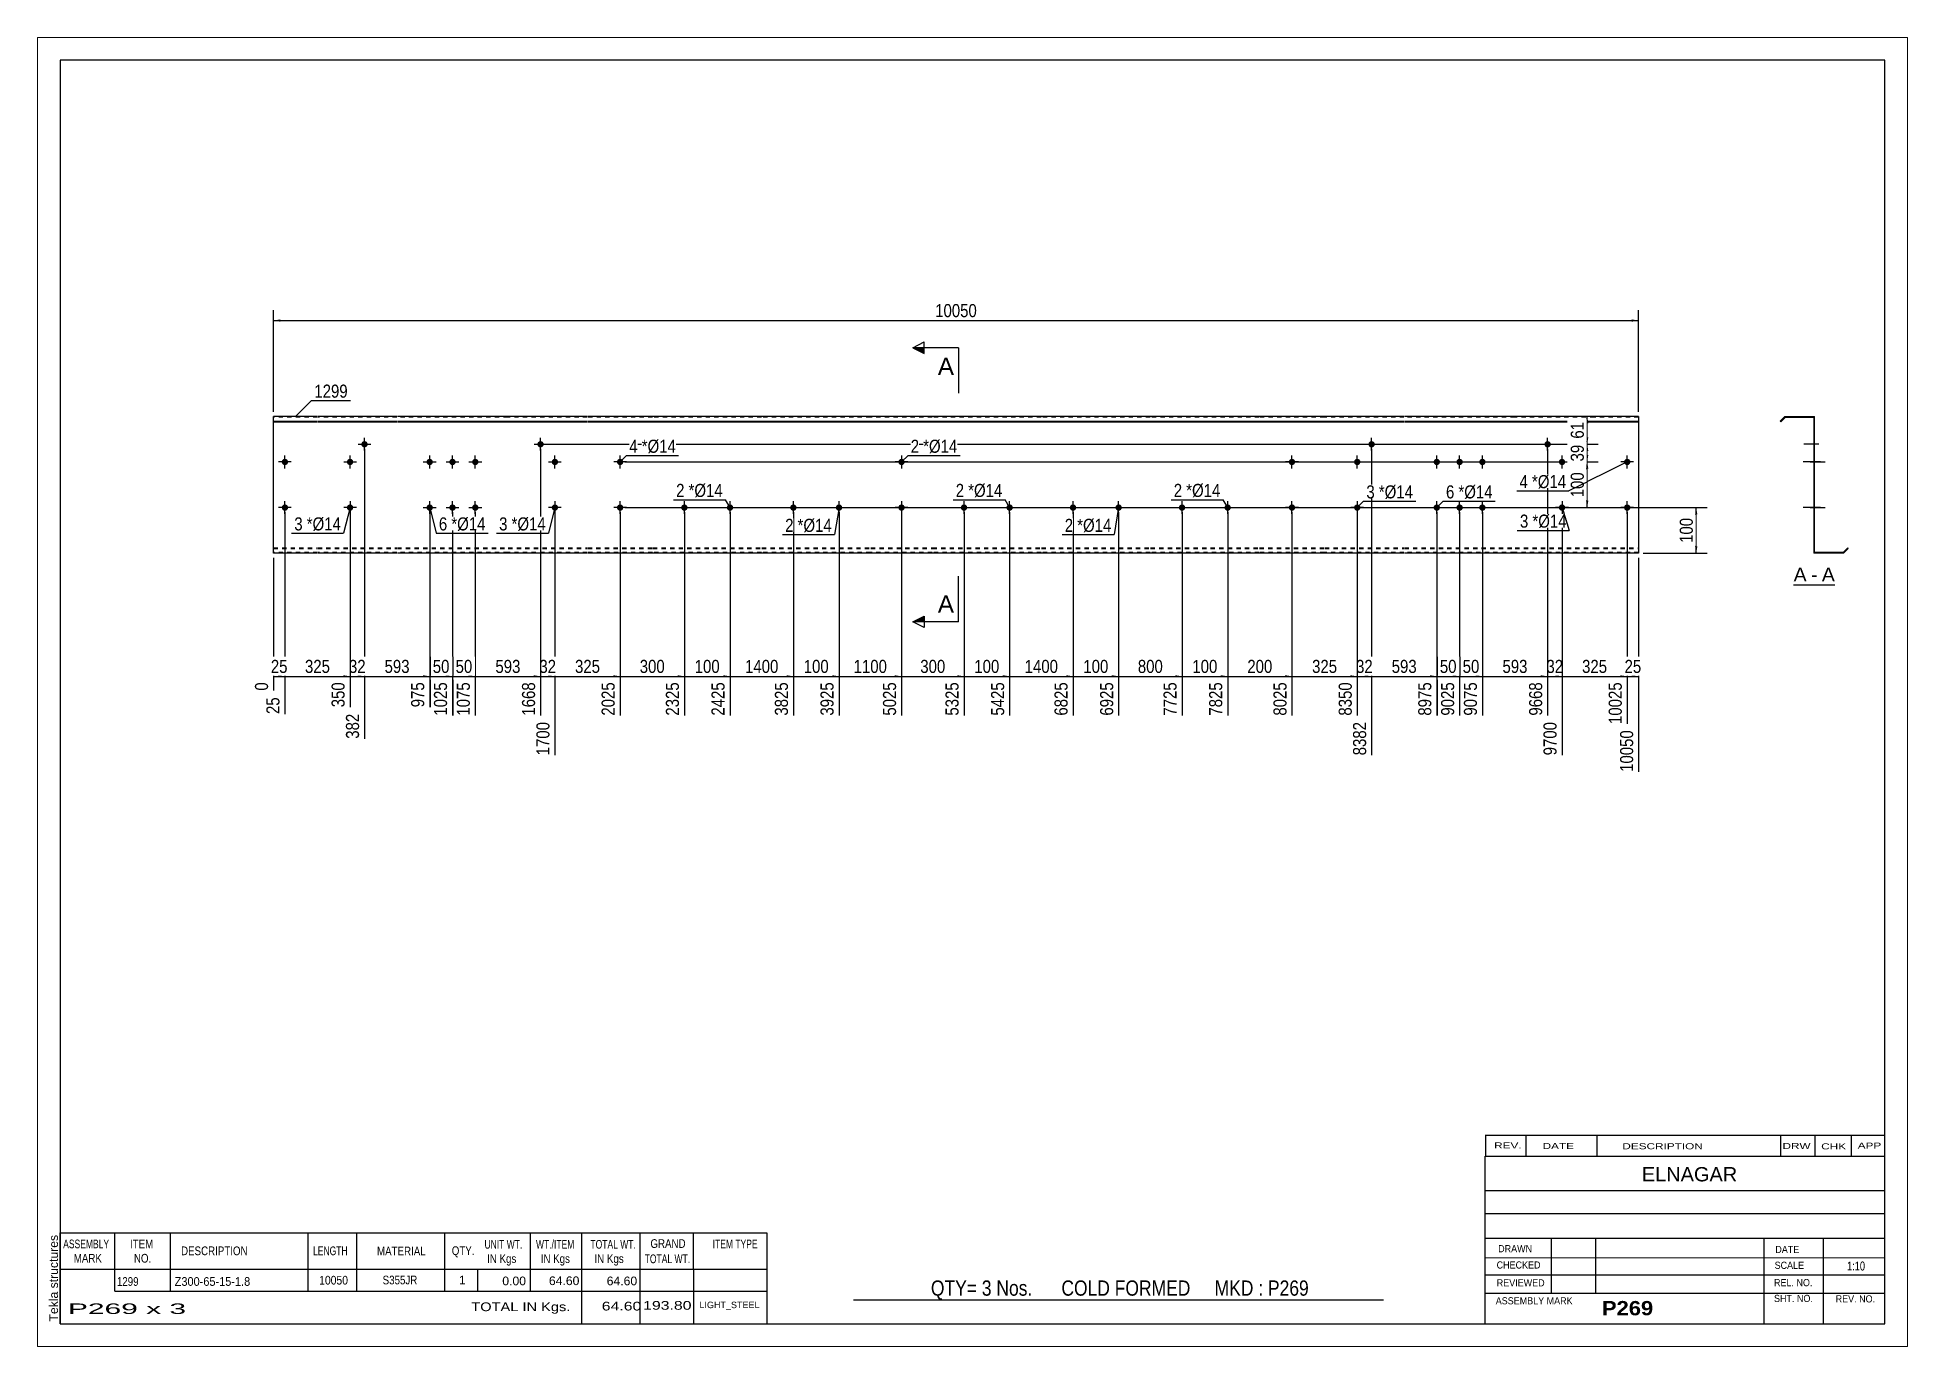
# Paper-space layout 'Layout1' of a CAD drawing. Header units: millimetres. Extents: x 0 to 410, y 0 to 287.
# The model-space entities are those that its viewports show. They can reach past a viewport. Long polylines and large blocks are cut down to what shows.
import ezdxf

# ---------------------------------------------------------------- set-up
doc = ezdxf.new("R2010")
doc.units = ezdxf.units.MM
doc.linetypes.add('DXK_LINE_DOT1', pattern=[1.8814, 0.9407, -0.9407])
doc.layers.add('Viewport layer', color=7, linetype='Continuous', plot=False)
doc.styles.add('Arial', font='ARIAL.TTF', dxfattribs={"height": 0.2})
doc.styles.add('Arial Bold', font='ARIALBD.TTF', dxfattribs={"height": 0.2})
doc.styles.add('Arial Narrow', font='ARIALN.TTF', dxfattribs={"height": 0.2})

# ---------------------------------------------------------------- blocks, each defined once
blk = doc.blocks.new('Unknown-628700932-1200')
at = {"color": 5, "linetype": 'Continuous'}
for p, q in [((353.24, 93.07), (-46.76, 93.07)), ((-46.76, 93.07), (-46.76, -183.93)), ((353.24, -183.93), (353.24, 93.07)), ((-46.76, -183.93), (353.24, -183.93))]:
    blk.add_line(p, q, dxfattribs=at)
at = {"color": 174, "linetype": 'Continuous', "style": 'Arial'}
blk.add_text('Tekla structures', height=1.9102, rotation=90, dxfattribs=at).set_placement((-47.26, -183.43))
blk = doc.blocks.new('Unknown-628700932-12 - 2001')
at = {"color": 7, "linetype": 'Continuous'}
blk.add_line((333.26, -21.95), (342.29, -21.95), dxfattribs=at)
at = {"color": 0, "linetype": 'Continuous'}
blk.add_wipeout([(336.1, -21.2), (336.1, -18), (333.26, -18), (333.26, -21.2)], dxfattribs=at)
blk.add_wipeout([(338.48, -21.2), (338.48, -18), (337.06, -18), (337.06, -21.2)], dxfattribs=at)
at = {"color": 96, "linetype": 'Continuous', "style": 'Arial'}
blk.add_text('A', height=3.06, dxfattribs=at).set_placement((333.26, -21.2))
at = {"color": 0, "linetype": 'Continuous'}
blk.add_wipeout([(342.29, -21.2), (342.29, -18), (339.44, -18), (339.44, -21.2)], dxfattribs=at)
at = {"color": 96, "linetype": 'Continuous', "style": 'Arial'}
for s, p in [('-', (337.06, -21.2)), ('A', (339.44, -21.2))]:
    blk.add_text(s, height=3.06, dxfattribs=at).set_placement(p)
blk = doc.blocks.new('Part-628700932-1239 - 1220')
at = {"color": 2, "linetype": 'Continuous'}
for p, q in [((0, -15), (0, 15)), ((9.6, 15), (0, 15)), ((0, 13.94), (9.6, 13.94)), ((0, 13.81), (9.6, 13.81)), ((27.05, 15), (9.7, 15)), ((9.7, 13.94), (27.05, 13.94)), ((9.7, 13.81), (27.05, 13.81)), ((51.34, 15), (27.15, 15)), ((27.15, 13.94), (51.34, 13.94)), ((27.15, 13.81), (51.34, 13.81)), ((68.79, 15), (51.44, 15)), ((51.44, 13.94), (68.79, 13.94)), ((51.44, 13.81), (68.79, 13.81)), ((83.08, 15), (68.89, 15)), ((68.89, 13.94), (83.08, 13.94)), ((68.89, 13.81), (83.08, 13.81)), ((106.98, 15), (83.18, 15)), ((83.18, 13.94), (106.98, 13.94)), ((83.18, 13.81), (106.98, 13.81)), ((130.88, 15), (107.08, 15)), ((107.08, 13.94), (130.88, 13.94)), ((107.08, 13.81), (130.88, 13.81)), ((144.38, 15), (130.98, 15)), ((130.98, 13.94), (144.38, 13.94)), ((130.98, 13.81), (144.38, 13.81)), ((168.28, 15), (144.48, 15)), ((144.48, 13.94), (168.28, 13.94)), ((144.48, 13.81), (168.28, 13.81)), ((192.18, 15), (168.38, 15)), ((168.38, 13.94), (192.18, 13.94)), ((168.38, 13.81), (192.18, 13.81)), ((216.08, 15), (192.28, 15)), ((192.28, 13.94), (216.08, 13.94)), ((192.28, 13.81), (216.08, 13.81)), ((230.38, 15), (216.18, 15)), ((216.18, 13.94), (230.38, 13.94)), ((216.18, 13.81), (230.38, 13.81)), ((247.83, 15), (230.48, 15)), ((230.48, 13.94), (247.83, 13.94)), ((230.48, 13.81), (247.83, 13.81)), ((272.12, 15), (247.93, 15)), ((247.93, 13.94), (272.12, 13.94)), ((247.93, 13.81), (272.12, 13.81)), ((289.57, 15), (272.22, 15)), ((272.22, 13.94), (289.57, 13.94)), ((272.22, 13.81), (289.57, 13.81)), ((299.27, 15), (289.67, 15)), ((289.67, 13.94), (299.27, 13.94)), ((289.67, 13.81), (299.27, 13.81)), ((299.27, 15), (299.27, -15)), ((9.6, -15), (0, -15)), ((27.05, -15), (9.7, -15)), ((51.34, -15), (27.15, -15)), ((68.79, -15), (51.44, -15)), ((83.08, -15), (68.89, -15)), ((106.98, -15), (83.18, -15)), ((130.88, -15), (107.08, -15)), ((144.38, -15), (130.98, -15)), ((168.28, -15), (144.48, -15)), ((192.18, -15), (168.38, -15)), ((216.08, -15), (192.28, -15)), ((230.38, -15), (216.18, -15)), ((247.83, -15), (230.48, -15)), ((272.12, -15), (247.93, -15)), ((289.57, -15), (272.22, -15)), ((299.27, -15), (289.67, -15))]:
    blk.add_line(p, q, dxfattribs=at)
at = {"color": 7, "linetype": 'DXK_LINE_DOT1'}
for p, q in [((9.6, 14.82), (0, 14.82)), ((27.05, 14.82), (9.7, 14.82)), ((51.34, 14.82), (27.15, 14.82)), ((68.79, 14.82), (51.44, 14.82)), ((83.08, 14.82), (68.89, 14.82)), ((106.98, 14.82), (83.18, 14.82)), ((130.88, 14.82), (107.08, 14.82)), ((144.38, 14.82), (130.98, 14.82)), ((168.28, 14.82), (144.48, 14.82)), ((192.18, 14.82), (168.38, 14.82)), ((216.08, 14.82), (192.28, 14.82)), ((230.38, 14.82), (216.18, 14.82)), ((247.83, 14.82), (230.48, 14.82)), ((272.12, 14.82), (247.93, 14.82)), ((289.57, 14.82), (272.22, 14.82)), ((299.27, 14.82), (289.67, 14.82)), ((0, -13.81), (9.6, -13.81)), ((0, -13.94), (9.6, -13.94)), ((9.6, -14.82), (0, -14.82)), ((9.7, -13.81), (27.05, -13.81)), ((9.7, -13.94), (27.05, -13.94)), ((27.05, -14.82), (9.7, -14.82)), ((27.15, -13.81), (51.34, -13.81)), ((27.15, -13.94), (51.34, -13.94)), ((51.34, -14.82), (27.15, -14.82)), ((51.44, -13.81), (68.79, -13.81)), ((51.44, -13.94), (68.79, -13.94)), ((68.79, -14.82), (51.44, -14.82)), ((68.89, -13.81), (83.08, -13.81)), ((68.89, -13.94), (83.08, -13.94)), ((83.08, -14.82), (68.89, -14.82)), ((83.18, -13.81), (106.98, -13.81)), ((83.18, -13.94), (106.98, -13.94)), ((106.98, -14.82), (83.18, -14.82)), ((107.08, -13.81), (130.88, -13.81)), ((107.08, -13.94), (130.88, -13.94)), ((130.88, -14.82), (107.08, -14.82)), ((130.98, -13.81), (144.38, -13.81)), ((130.98, -13.94), (144.38, -13.94)), ((144.38, -14.82), (130.98, -14.82)), ((144.48, -13.81), (168.28, -13.81)), ((144.48, -13.94), (168.28, -13.94)), ((168.28, -14.82), (144.48, -14.82)), ((168.38, -13.81), (192.18, -13.81)), ((168.38, -13.94), (192.18, -13.94)), ((192.18, -14.82), (168.38, -14.82)), ((192.28, -13.81), (216.08, -13.81)), ((192.28, -13.94), (216.08, -13.94)), ((216.08, -14.82), (192.28, -14.82)), ((216.18, -13.81), (230.38, -13.81)), ((216.18, -13.94), (230.38, -13.94)), ((230.38, -14.82), (216.18, -14.82)), ((230.48, -13.81), (247.83, -13.81)), ((230.48, -13.94), (247.83, -13.94)), ((247.83, -14.82), (230.48, -14.82)), ((247.93, -13.81), (272.12, -13.81)), ((247.93, -13.94), (272.12, -13.94)), ((272.12, -14.82), (247.93, -14.82)), ((272.22, -13.81), (289.57, -13.81)), ((272.22, -13.94), (289.57, -13.94)), ((289.57, -14.82), (272.22, -14.82)), ((289.67, -13.81), (299.27, -13.81)), ((289.67, -13.94), (299.27, -13.94)), ((299.27, -14.82), (289.67, -14.82))]:
    blk.add_line(p, q, dxfattribs=at)
blk = doc.blocks.new('Bolt-628700932-1305 - 1220')
at = {"linetype": 'Continuous'}
blk.add_hatch(color=3, dxfattribs=at).paths.add_polyline_path([(238.28, -5, -1), (236.88, -5, -1)])
at = {"color": 3, "linetype": 'Continuous'}
for p, q in [((237.58, -3.6), (237.58, -6.4)), ((238.98, -5), (236.18, -5))]:
    blk.add_line(p, q, dxfattribs=at)
blk = doc.blocks.new('Bolt-628700932-1300 - 1220')
at = {"linetype": 'Continuous'}
blk.add_hatch(color=3, dxfattribs=at).paths.add_polyline_path([(278.62, 8.88, -1), (280.02, 8.88, -1)])
at = {"color": 3, "linetype": 'Continuous'}
for p, q in [((277.92, 8.88), (280.72, 8.88)), ((279.32, 7.48), (279.32, 10.28))]:
    blk.add_line(p, q, dxfattribs=at)
blk = doc.blocks.new('Bolt-628700932-1267 - 1220')
at = {"linetype": 'Continuous'}
for points in [[(254.33, 5, -1), (255.73, 5, -1)], [(259.33, 5, -1), (260.73, 5, -1)], [(264.33, 5, -1), (265.73, 5, -1)], [(254.33, -5, -1), (255.73, -5, -1)], [(259.33, -5, -1), (260.73, -5, -1)], [(264.33, -5, -1), (265.73, -5, -1)]]:
    blk.add_hatch(color=3, dxfattribs=at).paths.add_polyline_path(points)
at = {"color": 3, "linetype": 'Continuous'}
for p, q in [((253.63, 5), (256.43, 5)), ((255.03, 3.6), (255.03, 6.4)), ((258.63, 5), (261.43, 5)), ((260.03, 3.6), (260.03, 6.4)), ((263.63, 5), (266.43, 5)), ((265.03, 3.6), (265.03, 6.4)), ((255.03, -6.4), (255.03, -3.6)), ((260.03, -6.4), (260.03, -3.6)), ((265.03, -6.4), (265.03, -3.6)), ((253.63, -5), (256.43, -5)), ((258.63, -5), (261.43, -5)), ((263.63, -5), (266.43, -5))]:
    blk.add_line(p, q, dxfattribs=at)
blk = doc.blocks.new('Bolt-628700932-1423 - 1220')
at = {"linetype": 'Continuous'}
for points in [[(175.28, -4.3, -1), (175.28, -5.7, -1)], [(185.28, -4.3, -1), (185.28, -5.7, -1)]]:
    blk.add_hatch(color=3, dxfattribs=at).paths.add_polyline_path(points)
at = {"color": 3, "linetype": 'Continuous'}
for p, q in [((175.28, -6.4), (175.28, -3.6)), ((185.28, -6.4), (185.28, -3.6)), ((173.88, -5), (176.68, -5)), ((183.88, -5), (186.68, -5))]:
    blk.add_line(p, q, dxfattribs=at)
blk = doc.blocks.new('Bolt-628700932-1295 - 1220')
at = {"linetype": 'Continuous'}
blk.add_hatch(color=3, dxfattribs=at).paths.add_polyline_path([(240.03, 8.88, -1), (241.43, 8.88, -1)])
at = {"color": 3, "linetype": 'Continuous'}
for p, q in [((239.33, 8.88), (242.13, 8.88)), ((240.73, 7.48), (240.73, 10.28))]:
    blk.add_line(p, q, dxfattribs=at)
blk = doc.blocks.new('Bolt-628700932-1310 - 1220')
at = {"linetype": 'Continuous'}
blk.add_hatch(color=3, dxfattribs=at).paths.add_polyline_path([(236.88, 5, -1), (238.28, 5, -1)])
at = {"color": 3, "linetype": 'Continuous'}
for p, q in [((236.18, 5), (238.98, 5)), ((237.58, 3.6), (237.58, 6.4))]:
    blk.add_line(p, q, dxfattribs=at)
blk = doc.blocks.new('Bolt-628700932-1315 - 1220')
at = {"linetype": 'Continuous'}
for points in [[(33.54, 5, -1), (34.94, 5, -1)], [(38.54, 5, -1), (39.94, 5, -1)], [(43.54, 5, -1), (44.94, 5, -1)], [(33.54, -5, -1), (34.94, -5, -1)], [(38.54, -5, -1), (39.94, -5, -1)], [(43.54, -5, -1), (44.94, -5, -1)]]:
    blk.add_hatch(color=3, dxfattribs=at).paths.add_polyline_path(points)
at = {"color": 3, "linetype": 'Continuous'}
for p, q in [((32.84, 5), (35.64, 5)), ((34.24, 3.6), (34.24, 6.4)), ((37.84, 5), (40.64, 5)), ((39.24, 3.6), (39.24, 6.4)), ((42.84, 5), (45.64, 5)), ((44.24, 3.6), (44.24, 6.4)), ((34.24, -6.4), (34.24, -3.6)), ((39.24, -6.4), (39.24, -3.6)), ((44.24, -6.4), (44.24, -3.6)), ((32.84, -5), (35.64, -5)), ((37.84, -5), (40.64, -5)), ((42.84, -5), (45.64, -5))]:
    blk.add_line(p, q, dxfattribs=at)
blk = doc.blocks.new('Bolt-628700932-1320 - 1220')
at = {"linetype": 'Continuous'}
blk.add_hatch(color=3, dxfattribs=at).paths.add_polyline_path([(19.25, 8.88, -1), (20.65, 8.88, -1)])
at = {"color": 3, "linetype": 'Continuous'}
for p, q in [((18.55, 8.88), (21.35, 8.88)), ((19.95, 7.48), (19.95, 10.28))]:
    blk.add_line(p, q, dxfattribs=at)
blk = doc.blocks.new('Bolt-628700932-1325 - 1220')
at = {"linetype": 'Continuous'}
blk.add_hatch(color=3, dxfattribs=at).paths.add_polyline_path([(57.84, 8.88, -1), (59.24, 8.88, -1)])
at = {"color": 3, "linetype": 'Continuous'}
for p, q in [((57.14, 8.88), (59.94, 8.88)), ((58.54, 7.48), (58.54, 10.28))]:
    blk.add_line(p, q, dxfattribs=at)
blk = doc.blocks.new('Bolt-628700932-1330 - 1220')
at = {"linetype": 'Continuous'}
blk.add_hatch(color=3, dxfattribs=at).paths.add_polyline_path([(17.49, -5, -1), (16.09, -5, -1)])
at = {"color": 3, "linetype": 'Continuous'}
for p, q in [((16.79, -3.6), (16.79, -6.4)), ((18.19, -5), (15.39, -5))]:
    blk.add_line(p, q, dxfattribs=at)
blk = doc.blocks.new('Bolt-628700932-1335 - 1220')
at = {"linetype": 'Continuous'}
blk.add_hatch(color=3, dxfattribs=at).paths.add_polyline_path([(16.09, 5, -1), (17.49, 5, -1)])
at = {"color": 3, "linetype": 'Continuous'}
for p, q in [((15.39, 5), (18.19, 5)), ((16.79, 3.6), (16.79, 6.4))]:
    blk.add_line(p, q, dxfattribs=at)
blk = doc.blocks.new('Bolt-628700932-1363 - 1220')
at = {"linetype": 'Continuous'}
for points in [[(138.38, 5, -1), (136.98, 5, -1)], [(138.38, -5, -1), (136.98, -5, -1)]]:
    blk.add_hatch(color=3, dxfattribs=at).paths.add_polyline_path(points)
at = {"color": 3, "linetype": 'Continuous'}
for p, q in [((139.08, 5), (136.28, 5)), ((137.68, 6.4), (137.68, 3.6)), ((137.68, -3.6), (137.68, -6.4)), ((139.08, -5), (136.28, -5))]:
    blk.add_line(p, q, dxfattribs=at)
blk = doc.blocks.new('Bolt-628700932-1368 - 1220')
at = {"linetype": 'Continuous'}
for points in [[(90.08, -4.3, -1), (90.08, -5.7, -1)], [(100.08, -4.3, -1), (100.08, -5.7, -1)]]:
    blk.add_hatch(color=3, dxfattribs=at).paths.add_polyline_path(points)
at = {"color": 3, "linetype": 'Continuous'}
for p, q in [((90.08, -6.4), (90.08, -3.6)), ((100.08, -6.4), (100.08, -3.6)), ((88.68, -5), (91.48, -5)), ((98.68, -5), (101.48, -5))]:
    blk.add_line(p, q, dxfattribs=at)
blk = doc.blocks.new('Bolt-628700932-1373 - 1220')
at = {"linetype": 'Continuous'}
for points in [[(113.98, -4.3, -1), (113.98, -5.7, -1)], [(123.98, -4.3, -1), (123.98, -5.7, -1)]]:
    blk.add_hatch(color=3, dxfattribs=at).paths.add_polyline_path(points)
at = {"color": 3, "linetype": 'Continuous'}
for p, q in [((113.98, -6.4), (113.98, -3.6)), ((123.98, -6.4), (123.98, -3.6)), ((112.58, -5), (115.38, -5)), ((122.58, -5), (125.38, -5))]:
    blk.add_line(p, q, dxfattribs=at)
blk = doc.blocks.new('Bolt-628700932-1378 - 1220')
at = {"linetype": 'Continuous'}
for points in [[(151.38, -4.3, -1), (151.38, -5.7, -1)], [(161.38, -4.3, -1), (161.38, -5.7, -1)]]:
    blk.add_hatch(color=3, dxfattribs=at).paths.add_polyline_path(points)
at = {"color": 3, "linetype": 'Continuous'}
for p, q in [((151.38, -6.4), (151.38, -3.6)), ((161.38, -6.4), (161.38, -3.6)), ((149.98, -5), (152.78, -5)), ((159.98, -5), (162.78, -5))]:
    blk.add_line(p, q, dxfattribs=at)
blk = doc.blocks.new('Bolt-628700932-1383 - 1220')
at = {"linetype": 'Continuous'}
blk.add_hatch(color=3, dxfattribs=at).paths.add_polyline_path([(60.99, 5, -1), (62.39, 5, -1)])
at = {"color": 3, "linetype": 'Continuous'}
for p, q in [((60.29, 5), (63.09, 5)), ((61.69, 3.6), (61.69, 6.4))]:
    blk.add_line(p, q, dxfattribs=at)
blk = doc.blocks.new('Bolt-628700932-1388 - 1220')
at = {"linetype": 'Continuous'}
blk.add_hatch(color=3, dxfattribs=at).paths.add_polyline_path([(62.39, -5, -1), (60.99, -5, -1)])
at = {"color": 3, "linetype": 'Continuous'}
for p, q in [((61.69, -3.6), (61.69, -6.4)), ((63.09, -5), (60.29, -5))]:
    blk.add_line(p, q, dxfattribs=at)
blk = doc.blocks.new('Bolt-628700932-1393 - 1220')
at = {"linetype": 'Continuous'}
for points in [[(1.8, 5, -1), (3.2, 5, -1)], [(75.29, 5, -1), (76.69, 5, -1)]]:
    blk.add_hatch(color=3, dxfattribs=at).paths.add_polyline_path(points)
at = {"color": 3, "linetype": 'Continuous'}
for p, q in [((3.9, 5), (1.1, 5)), ((2.5, 3.6), (2.5, 6.4)), ((77.39, 5), (74.59, 5)), ((75.99, 3.6), (75.99, 6.4))]:
    blk.add_line(p, q, dxfattribs=at)
blk = doc.blocks.new('Bolt-628700932-1398 - 1220')
at = {"linetype": 'Continuous'}
for points in [[(1.8, -5, -1), (3.2, -5, -1)], [(75.29, -5, -1), (76.69, -5, -1)]]:
    blk.add_hatch(color=3, dxfattribs=at).paths.add_polyline_path(points)
at = {"color": 3, "linetype": 'Continuous'}
for p, q in [((2.5, -6.4), (2.5, -3.6)), ((75.99, -6.4), (75.99, -3.6)), ((3.9, -5), (1.1, -5)), ((77.39, -5), (74.59, -5))]:
    blk.add_line(p, q, dxfattribs=at)
blk = doc.blocks.new('Bolt-628700932-1403 - 1220')
at = {"linetype": 'Continuous'}
blk.add_hatch(color=3, dxfattribs=at).paths.add_polyline_path([(281.78, 5, -1), (283.18, 5, -1)])
at = {"color": 3, "linetype": 'Continuous'}
for p, q in [((281.08, 5), (283.88, 5)), ((282.48, 3.6), (282.48, 6.4))]:
    blk.add_line(p, q, dxfattribs=at)
blk = doc.blocks.new('Bolt-628700932-1408 - 1220')
at = {"linetype": 'Continuous'}
blk.add_hatch(color=3, dxfattribs=at).paths.add_polyline_path([(283.18, -5, -1), (281.78, -5, -1)])
at = {"color": 3, "linetype": 'Continuous'}
for p, q in [((282.48, -3.6), (282.48, -6.4)), ((283.88, -5), (281.08, -5))]:
    blk.add_line(p, q, dxfattribs=at)
blk = doc.blocks.new('Bolt-628700932-1413 - 1220')
at = {"linetype": 'Continuous'}
for points in [[(222.58, 5, -1), (223.98, 5, -1)], [(296.07, 5, -1), (297.47, 5, -1)]]:
    blk.add_hatch(color=3, dxfattribs=at).paths.add_polyline_path(points)
at = {"color": 3, "linetype": 'Continuous'}
for p, q in [((224.68, 5), (221.88, 5)), ((223.28, 3.6), (223.28, 6.4)), ((298.17, 5), (295.37, 5)), ((296.77, 3.6), (296.77, 6.4))]:
    blk.add_line(p, q, dxfattribs=at)
blk = doc.blocks.new('Bolt-628700932-1418 - 1220')
at = {"linetype": 'Continuous'}
for points in [[(222.58, -5, -1), (223.98, -5, -1)], [(296.07, -5, -1), (297.47, -5, -1)]]:
    blk.add_hatch(color=3, dxfattribs=at).paths.add_polyline_path(points)
at = {"color": 3, "linetype": 'Continuous'}
for p, q in [((223.28, -6.4), (223.28, -3.6)), ((296.77, -6.4), (296.77, -3.6)), ((224.68, -5), (221.88, -5)), ((298.17, -5), (295.37, -5))]:
    blk.add_line(p, q, dxfattribs=at)
blk = doc.blocks.new('Bolt-628700932-2047 - 1220')
at = {"linetype": 'Continuous'}
for points in [[(199.18, -4.3, -1), (199.18, -5.7, -1)], [(209.18, -4.3, -1), (209.18, -5.7, -1)]]:
    blk.add_hatch(color=3, dxfattribs=at).paths.add_polyline_path(points)
at = {"color": 3, "linetype": 'Continuous'}
for p, q in [((199.18, -6.4), (199.18, -3.6)), ((209.18, -6.4), (209.18, -3.6)), ((197.78, -5), (200.58, -5)), ((207.78, -5), (210.58, -5))]:
    blk.add_line(p, q, dxfattribs=at)
blk = doc.blocks.new('Bolt-628700932-2009 - 2001')
at = {"linetype": 'Continuous'}
blk.add_hatch(color=3, dxfattribs=at).paths.add_polyline_path([(337.86, -5.7), (337.86, -4.3), (337.68, -4.3), (337.68, -5.7)])
at = {"color": 3, "linetype": 'Continuous'}
for p, q in [((337.86, -4.3), (337.68, -4.3)), ((338.66, -5), (337.68, -5)), ((337.86, -5.7), (337.68, -5.7))]:
    blk.add_line(p, q, dxfattribs=at)
blk = doc.blocks.new('Bolt-628700932-2006 - 2001')
at = {"linetype": 'Continuous'}
blk.add_hatch(color=3, dxfattribs=at).paths.add_polyline_path([(337.86, -5.7), (337.86, -4.3), (337.68, -4.3), (337.68, -5.7)])
blk.add_hatch(color=3, dxfattribs=at).paths.add_polyline_path([(337.86, -5.7), (337.86, -4.3), (337.68, -4.3), (337.68, -5.7)])
at = {"color": 3, "linetype": 'Continuous'}
for p, q in [((336.93, -5), (339.68, -5)), ((336.93, -5), (339.68, -5)), ((337.68, -4.3), (337.86, -4.3)), ((337.68, -4.3), (337.86, -4.3)), ((337.68, -5.7), (337.86, -5.7)), ((337.68, -5.7), (337.86, -5.7))]:
    blk.add_line(p, q, dxfattribs=at)
blk = doc.blocks.new('Bolt-628700932-2007 - 2001')
at = {"linetype": 'Continuous'}
blk.add_hatch(color=3, dxfattribs=at).paths.add_polyline_path([(337.68, -4.3), (337.68, -5.7), (337.86, -5.7), (337.86, -4.3)])
blk.add_hatch(color=3, dxfattribs=at).paths.add_polyline_path([(337.68, -4.3), (337.68, -5.7), (337.86, -5.7), (337.86, -4.3)])
at = {"color": 3, "linetype": 'Continuous'}
for p, q in [((336.88, -5), (340.18, -5)), ((336.88, -5), (340.18, -5)), ((337.68, -4.3), (337.86, -4.3)), ((337.68, -4.3), (337.86, -4.3)), ((337.68, -5.7), (337.86, -5.7)), ((337.68, -5.7), (337.86, -5.7))]:
    blk.add_line(p, q, dxfattribs=at)
blk = doc.blocks.new('Bolt-628700932-2008 - 2001')
at = {"linetype": 'Continuous'}
blk.add_hatch(color=3, dxfattribs=at).paths.add_polyline_path([(337.68, 5.7), (337.68, 4.3), (337.86, 4.3), (337.86, 5.7)])
blk.add_hatch(color=3, dxfattribs=at).paths.add_polyline_path([(337.68, 5.7), (337.68, 4.3), (337.86, 4.3), (337.86, 5.7)])
at = {"color": 3, "linetype": 'Continuous'}
for p, q in [((336.88, 5), (340.18, 5)), ((336.88, 5), (340.18, 5)), ((337.68, 5.7), (337.86, 5.7)), ((337.68, 5.7), (337.86, 5.7)), ((337.68, 4.3), (337.86, 4.3)), ((337.68, 4.3), (337.86, 4.3))]:
    blk.add_line(p, q, dxfattribs=at)
blk = doc.blocks.new('Bolt-628700932-2010 - 2001')
at = {"linetype": 'Continuous'}
blk.add_hatch(color=3, dxfattribs=at).paths.add_polyline_path([(337.68, 5.7), (337.68, 4.3), (337.86, 4.3), (337.86, 5.7)])
at = {"color": 3, "linetype": 'Continuous'}
for p, q in [((338.81, 5), (335.51, 5)), ((337.86, 5.7), (337.68, 5.7)), ((337.86, 4.3), (337.68, 4.3))]:
    blk.add_line(p, q, dxfattribs=at)
blk = doc.blocks.new('Bolt-628700932-2011 - 2001')
at = {"linetype": 'Continuous'}
blk.add_hatch(color=3, dxfattribs=at).paths.add_polyline_path([(337.68, -4.3), (337.68, -5.7), (337.86, -5.7), (337.86, -4.3)])
blk.add_hatch(color=3, dxfattribs=at).paths.add_polyline_path([(337.68, -4.3), (337.68, -5.7), (337.86, -5.7), (337.86, -4.3)])
at = {"color": 3, "linetype": 'Continuous'}
for p, q in [((336.88, -5), (340.18, -5)), ((336.88, -5), (340.18, -5)), ((337.68, -4.3), (337.86, -4.3)), ((337.68, -4.3), (337.86, -4.3)), ((337.68, -5.7), (337.86, -5.7)), ((337.68, -5.7), (337.86, -5.7))]:
    blk.add_line(p, q, dxfattribs=at)
blk = doc.blocks.new('Bolt-628700932-2012 - 2001')
at = {"linetype": 'Continuous'}
blk.add_hatch(color=3, dxfattribs=at).paths.add_polyline_path([(337.68, 5.7), (337.68, 4.3), (337.86, 4.3), (337.86, 5.7)])
blk.add_hatch(color=3, dxfattribs=at).paths.add_polyline_path([(337.68, 5.7), (337.68, 4.3), (337.86, 4.3), (337.86, 5.7)])
at = {"color": 3, "linetype": 'Continuous'}
for p, q in [((336.88, 5), (340.18, 5)), ((336.88, 5), (340.18, 5)), ((337.68, 5.7), (337.86, 5.7)), ((337.68, 5.7), (337.86, 5.7)), ((337.68, 4.3), (337.86, 4.3)), ((337.68, 4.3), (337.86, 4.3))]:
    blk.add_line(p, q, dxfattribs=at)
blk = doc.blocks.new('Bolt-628700932-2013 - 2001')
at = {"linetype": 'Continuous'}
blk.add_hatch(color=3, dxfattribs=at).paths.add_polyline_path([(337.86, -5.7), (337.86, -4.3), (337.68, -4.3), (337.68, -5.7)])
at = {"color": 3, "linetype": 'Continuous'}
for p, q in [((337.86, -4.3), (337.68, -4.3)), ((338.66, -5), (337.68, -5)), ((337.86, -5.7), (337.68, -5.7))]:
    blk.add_line(p, q, dxfattribs=at)
blk = doc.blocks.new('Bolt-628700932-2014 - 2001')
at = {"linetype": 'Continuous'}
blk.add_hatch(color=3, dxfattribs=at).paths.add_polyline_path([(337.68, 5.7), (337.68, 4.3), (337.86, 4.3), (337.86, 5.7)])
at = {"color": 3, "linetype": 'Continuous'}
for p, q in [((338.81, 5), (335.51, 5)), ((337.86, 5.7), (337.68, 5.7)), ((337.86, 4.3), (337.68, 4.3))]:
    blk.add_line(p, q, dxfattribs=at)
blk = doc.blocks.new('Bolt-628700932-2015 - 2001')
at = {"linetype": 'Continuous'}
blk.add_hatch(color=3, dxfattribs=at).paths.add_polyline_path([(337.86, -5.7), (337.86, -4.3), (337.68, -4.3), (337.68, -5.7)])
blk.add_hatch(color=3, dxfattribs=at).paths.add_polyline_path([(337.86, -5.7), (337.86, -4.3), (337.68, -4.3), (337.68, -5.7)])
at = {"color": 3, "linetype": 'Continuous'}
for p, q in [((336.93, -5), (339.68, -5)), ((336.93, -5), (339.68, -5)), ((337.68, -4.3), (337.86, -4.3)), ((337.68, -4.3), (337.86, -4.3)), ((337.68, -5.7), (337.86, -5.7)), ((337.68, -5.7), (337.86, -5.7))]:
    blk.add_line(p, q, dxfattribs=at)
blk = doc.blocks.new('Bolt-628700932-2016 - 2001')
at = {"linetype": 'Continuous'}
blk.add_hatch(color=3, dxfattribs=at).paths.add_polyline_path([(337.86, -5.7), (337.86, -4.3), (337.68, -4.3), (337.68, -5.7)])
blk.add_hatch(color=3, dxfattribs=at).paths.add_polyline_path([(337.86, -5.7), (337.86, -4.3), (337.68, -4.3), (337.68, -5.7)])
at = {"color": 3, "linetype": 'Continuous'}
for p, q in [((336.93, -5), (339.68, -5)), ((336.93, -5), (339.68, -5)), ((337.68, -4.3), (337.86, -4.3)), ((337.68, -4.3), (337.86, -4.3)), ((337.68, -5.7), (337.86, -5.7)), ((337.68, -5.7), (337.86, -5.7))]:
    blk.add_line(p, q, dxfattribs=at)
blk = doc.blocks.new('Bolt-628700932-2017 - 2001')
at = {"linetype": 'Continuous'}
blk.add_hatch(color=3, dxfattribs=at).paths.add_polyline_path([(337.86, -5.7), (337.86, -4.3), (337.68, -4.3), (337.68, -5.7)])
blk.add_hatch(color=3, dxfattribs=at).paths.add_polyline_path([(337.86, -5.7), (337.86, -4.3), (337.68, -4.3), (337.68, -5.7)])
at = {"color": 3, "linetype": 'Continuous'}
for p, q in [((336.93, -5), (339.68, -5)), ((336.93, -5), (339.68, -5)), ((337.68, -4.3), (337.86, -4.3)), ((337.68, -4.3), (337.86, -4.3)), ((337.68, -5.7), (337.86, -5.7)), ((337.68, -5.7), (337.86, -5.7))]:
    blk.add_line(p, q, dxfattribs=at)
blk = doc.blocks.new('Bolt-628700932-2018 - 2001')
at = {"linetype": 'Continuous'}
for points in [[(337.86, 4.3), (337.86, 5.7), (337.68, 5.7), (337.68, 4.3)], [(337.86, -5.7), (337.86, -4.3), (337.68, -4.3), (337.68, -5.7)]]:
    blk.add_hatch(color=3, dxfattribs=at).paths.add_polyline_path(points)
at = {"color": 3, "linetype": 'Continuous'}
for p, q in [((337.86, 5), (335.68, 5)), ((337.86, 5.7), (337.68, 5.7)), ((337.86, 4.3), (337.68, 4.3)), ((337.86, -5), (335.68, -5)), ((337.86, -4.3), (337.68, -4.3)), ((337.86, -5.7), (337.68, -5.7))]:
    blk.add_line(p, q, dxfattribs=at)
blk = doc.blocks.new('Bolt-628700932-2019 - 2001')
at = {"linetype": 'Continuous'}
blk.add_hatch(color=3, dxfattribs=at).paths.add_polyline_path([(337.68, 5.7), (337.68, 4.3), (337.86, 4.3), (337.86, 5.7)])
at = {"color": 3, "linetype": 'Continuous'}
for p, q in [((338.81, 5), (335.51, 5)), ((337.86, 5.7), (337.68, 5.7)), ((337.86, 4.3), (337.68, 4.3))]:
    blk.add_line(p, q, dxfattribs=at)
blk = doc.blocks.new('Bolt-628700932-2020 - 2001')
at = {"linetype": 'Continuous'}
blk.add_hatch(color=3, dxfattribs=at).paths.add_polyline_path([(337.86, -5.7), (337.86, -4.3), (337.68, -4.3), (337.68, -5.7)])
at = {"color": 3, "linetype": 'Continuous'}
for p, q in [((337.86, -4.3), (337.68, -4.3)), ((338.66, -5), (337.68, -5)), ((337.86, -5.7), (337.68, -5.7))]:
    blk.add_line(p, q, dxfattribs=at)
blk = doc.blocks.new('Bolt-628700932-2021 - 2001')
at = {"linetype": 'Continuous'}
blk.add_hatch(color=3, dxfattribs=at).paths.add_polyline_path([(337.68, 9.58), (337.68, 8.18), (337.86, 8.18), (337.86, 9.58)])
at = {"color": 3, "linetype": 'Continuous'}
for p, q in [((338.81, 8.88), (335.51, 8.88)), ((337.86, 9.58), (337.68, 9.58)), ((337.86, 8.18), (337.68, 8.18))]:
    blk.add_line(p, q, dxfattribs=at)
blk = doc.blocks.new('Bolt-628700932-2408 - 2001')
at = {"linetype": 'Continuous'}
blk.add_hatch(color=3, dxfattribs=at).paths.add_polyline_path([(337.86, -5.7), (337.86, -4.3), (337.68, -4.3), (337.68, -5.7)])
blk.add_hatch(color=3, dxfattribs=at).paths.add_polyline_path([(337.86, -5.7), (337.86, -4.3), (337.68, -4.3), (337.68, -5.7)])
at = {"color": 3, "linetype": 'Continuous'}
for p, q in [((336.93, -5), (339.68, -5)), ((336.93, -5), (339.68, -5)), ((337.68, -4.3), (337.86, -4.3)), ((337.68, -4.3), (337.86, -4.3)), ((337.68, -5.7), (337.86, -5.7)), ((337.68, -5.7), (337.86, -5.7))]:
    blk.add_line(p, q, dxfattribs=at)
blk = doc.blocks.new('Bolt-628700932-2022 - 2001')
at = {"linetype": 'Continuous'}
blk.add_hatch(color=3, dxfattribs=at).paths.add_polyline_path([(337.68, 9.58), (337.68, 8.18), (337.86, 8.18), (337.86, 9.58)])
at = {"color": 3, "linetype": 'Continuous'}
for p, q in [((338.81, 8.88), (335.51, 8.88)), ((337.86, 9.58), (337.68, 9.58)), ((337.86, 8.18), (337.68, 8.18))]:
    blk.add_line(p, q, dxfattribs=at)
blk = doc.blocks.new('Bolt-628700932-2023 - 2001')
at = {"linetype": 'Continuous'}
for points in [[(337.68, 5.7), (337.68, 4.3), (337.86, 4.3), (337.86, 5.7)], [(337.68, 5.7), (337.68, 4.3), (337.86, 4.3), (337.86, 5.7)], [(337.68, 5.7), (337.68, 4.3), (337.86, 4.3), (337.86, 5.7)], [(337.68, -4.3), (337.68, -5.7), (337.86, -5.7), (337.86, -4.3)], [(337.68, -4.3), (337.68, -5.7), (337.86, -5.7), (337.86, -4.3)], [(337.68, -4.3), (337.68, -5.7), (337.86, -5.7), (337.86, -4.3)]]:
    blk.add_hatch(color=3, dxfattribs=at).paths.add_polyline_path(points)
at = {"color": 3, "linetype": 'Continuous'}
for p, q in [((339.16, 5), (335.36, 5)), ((339.16, 5), (335.36, 5)), ((339.16, 5), (335.36, 5)), ((337.86, 5.7), (337.68, 5.7)), ((337.86, 5.7), (337.68, 5.7)), ((337.86, 5.7), (337.68, 5.7)), ((337.86, 4.3), (337.68, 4.3)), ((337.86, 4.3), (337.68, 4.3)), ((337.86, 4.3), (337.68, 4.3)), ((339.16, -5), (335.36, -5)), ((339.16, -5), (335.36, -5)), ((339.16, -5), (335.36, -5)), ((337.86, -4.3), (337.68, -4.3)), ((337.86, -4.3), (337.68, -4.3)), ((337.86, -4.3), (337.68, -4.3)), ((337.86, -5.7), (337.68, -5.7)), ((337.86, -5.7), (337.68, -5.7)), ((337.86, -5.7), (337.68, -5.7))]:
    blk.add_line(p, q, dxfattribs=at)
blk = doc.blocks.new('Part-628700932-2024 - 2001')
at = {"color": 2, "linetype": 'Continuous'}
for p, q in [((331.36, 15), (330.3, 13.94)), ((330.3, 13.94), (330.43, 13.81)), ((330.43, 13.81), (331.44, 14.82)), ((331.36, 15), (337.86, 15)), ((331.44, 14.82), (337.68, 14.82)), ((337.68, 14.82), (337.68, -15)), ((337.86, -14.82), (337.86, 15)), ((344.18, -15), (337.68, -15)), ((344.11, -14.82), (337.86, -14.82)), ((345.11, -13.81), (344.11, -14.82)), ((344.18, -15), (345.24, -13.94)), ((345.24, -13.94), (345.11, -13.81))]:
    blk.add_line(p, q, dxfattribs=at)
blk = doc.blocks.new('Bolt-628700932-2025 - 2001')
at = {"linetype": 'Continuous'}
for points in [[(337.68, 5.7), (337.68, 4.3), (337.86, 4.3), (337.86, 5.7)], [(337.68, 5.7), (337.68, 4.3), (337.86, 4.3), (337.86, 5.7)], [(337.68, 5.7), (337.68, 4.3), (337.86, 4.3), (337.86, 5.7)], [(337.68, -4.3), (337.68, -5.7), (337.86, -5.7), (337.86, -4.3)], [(337.68, -4.3), (337.68, -5.7), (337.86, -5.7), (337.86, -4.3)], [(337.68, -4.3), (337.68, -5.7), (337.86, -5.7), (337.86, -4.3)]]:
    blk.add_hatch(color=3, dxfattribs=at).paths.add_polyline_path(points)
at = {"color": 3, "linetype": 'Continuous'}
for p, q in [((339.16, 5), (335.36, 5)), ((339.16, 5), (335.36, 5)), ((339.16, 5), (335.36, 5)), ((337.86, 5.7), (337.68, 5.7)), ((337.86, 5.7), (337.68, 5.7)), ((337.86, 5.7), (337.68, 5.7)), ((337.86, 4.3), (337.68, 4.3)), ((337.86, 4.3), (337.68, 4.3)), ((337.86, 4.3), (337.68, 4.3)), ((339.16, -5), (335.36, -5)), ((339.16, -5), (335.36, -5)), ((339.16, -5), (335.36, -5)), ((337.86, -4.3), (337.68, -4.3)), ((337.86, -4.3), (337.68, -4.3)), ((337.86, -4.3), (337.68, -4.3)), ((337.86, -5.7), (337.68, -5.7)), ((337.86, -5.7), (337.68, -5.7)), ((337.86, -5.7), (337.68, -5.7))]:
    blk.add_line(p, q, dxfattribs=at)
blk = doc.blocks.new('Bolt-628700932-2026 - 2001')
at = {"linetype": 'Continuous'}
blk.add_hatch(color=3, dxfattribs=at).paths.add_polyline_path([(337.68, 9.58), (337.68, 8.18), (337.86, 8.18), (337.86, 9.58)])
at = {"color": 3, "linetype": 'Continuous'}
for p, q in [((338.81, 8.88), (335.51, 8.88)), ((337.86, 9.58), (337.68, 9.58)), ((337.86, 8.18), (337.68, 8.18))]:
    blk.add_line(p, q, dxfattribs=at)
blk = doc.blocks.new('Bolt-628700932-2027 - 2001')
at = {"linetype": 'Continuous'}
blk.add_hatch(color=3, dxfattribs=at).paths.add_polyline_path([(337.68, 9.58), (337.68, 8.18), (337.86, 8.18), (337.86, 9.58)])
at = {"color": 3, "linetype": 'Continuous'}
for p, q in [((338.81, 8.88), (335.51, 8.88)), ((337.86, 9.58), (337.68, 9.58)), ((337.86, 8.18), (337.68, 8.18))]:
    blk.add_line(p, q, dxfattribs=at)
blk = doc.blocks.new('Bolt-628700932-2028 - 2001')
at = {"linetype": 'Continuous'}
blk.add_hatch(color=3, dxfattribs=at).paths.add_polyline_path([(337.86, -5.7), (337.86, -4.3), (337.68, -4.3), (337.68, -5.7)])
at = {"color": 3, "linetype": 'Continuous'}
for p, q in [((337.86, -4.3), (337.68, -4.3)), ((338.66, -5), (337.68, -5)), ((337.86, -5.7), (337.68, -5.7))]:
    blk.add_line(p, q, dxfattribs=at)
blk = doc.blocks.new('Bolt-628700932-2029 - 2001')
at = {"linetype": 'Continuous'}
blk.add_hatch(color=3, dxfattribs=at).paths.add_polyline_path([(337.68, 5.7), (337.68, 4.3), (337.86, 4.3), (337.86, 5.7)])
at = {"color": 3, "linetype": 'Continuous'}
for p, q in [((338.81, 5), (335.51, 5)), ((337.86, 5.7), (337.68, 5.7)), ((337.86, 4.3), (337.68, 4.3))]:
    blk.add_line(p, q, dxfattribs=at)
blk = doc.blocks.new('StraightDimension-628700932-1456 - 1220')
at = {"linetype": 'Continuous'}
for points in [[(1.5, 35.75), (0, 36), (1.5, 36.25)], [(297.77, 36.25), (299.27, 36), (297.77, 35.75)]]:
    blk.add_hatch(color=7, dxfattribs=at).paths.add_polyline_path(points)
at = {"color": 7, "linetype": 'Continuous'}
for p, q in [((0, 16), (0, 38.25)), ((299.27, 16), (299.27, 38.25)), ((0, 36), (299.27, 36))]:
    blk.add_line(p, q, dxfattribs=at)
at = {"color": 0}
blk.add_wipeout([(154.81, 36.15), (154.81, 40.35), (144.46, 40.35), (144.46, 36.15)], dxfattribs=at)
at = {"color": 3, "style": 'Arial Narrow'}
blk.add_text('10050', height=2.863, dxfattribs=at).set_placement((145.06, 36.75))
blk = doc.blocks.new('StraightDimension-628700932-2906 - 1220')
at = {"linetype": 'Continuous'}
blk.add_hatch(color=7, dxfattribs=at).paths.add_polyline_path([(280.98, -41.75), (282.48, -42), (280.98, -42.25)])
at = {"color": 7, "linetype": 'Continuous'}
for p, q in [((279.32, 7.88), (279.32, -50.61)), ((282.48, -6), (282.48, -59.31)), ((279.32, -42), (282.48, -42))]:
    blk.add_line(p, q, dxfattribs=at)
at = {"color": 0}
blk.add_wipeout([(283.33, -41.85), (283.33, -37.65), (278.47, -37.65), (278.47, -41.85)], dxfattribs=at)
at = {"color": 0, "linetype": 'Continuous'}
blk.add_wipeout([(281.88, -51.4), (277.68, -51.4), (277.68, -59.91), (281.88, -59.91)], dxfattribs=at)
at = {"color": 3, "style": 'Arial Narrow'}
blk.add_text('32', height=2.863, dxfattribs=at).set_placement((279.07, -41.25))
at = {"color": 3, "linetype": 'Continuous', "style": 'Arial Narrow'}
blk.add_text('9700', height=2.863, rotation=90.0002, dxfattribs=at).set_placement((281.28, -59.31))
blk = doc.blocks.new('StraightDimension-628700932-2917 - 1220')
at = {"linetype": 'Continuous'}
blk.add_hatch(color=7, dxfattribs=at).paths.add_polyline_path([(173.78, -41.75), (175.28, -42), (173.78, -42.25)])
at = {"color": 7, "linetype": 'Continuous'}
for p, q in [((161.38, -6), (161.38, -50.61)), ((175.28, -6), (175.28, -50.61)), ((161.38, -42), (175.28, -42))]:
    blk.add_line(p, q, dxfattribs=at)
at = {"color": 0}
blk.add_wipeout([(172.59, -41.85), (172.59, -37.65), (164.08, -37.65), (164.08, -41.85)], dxfattribs=at)
at = {"color": 0, "linetype": 'Continuous'}
blk.add_wipeout([(174.68, -42.7), (170.48, -42.7), (170.48, -51.21), (174.68, -51.21)], dxfattribs=at)
at = {"color": 3, "style": 'Arial Narrow'}
blk.add_text('1400', height=2.863, dxfattribs=at).set_placement((164.68, -41.25))
at = {"color": 3, "linetype": 'Continuous', "style": 'Arial Narrow'}
blk.add_text('6825', height=2.863, rotation=90.0002, dxfattribs=at).set_placement((174.08, -50.61))
blk = doc.blocks.new('StraightDimension-628700932-2918 - 1220')
at = {"linetype": 'Continuous'}
blk.add_hatch(color=7, dxfattribs=at).paths.add_polyline_path([(159.88, -41.75), (161.38, -42), (159.88, -42.25)])
at = {"color": 7, "linetype": 'Continuous'}
for p, q in [((151.38, -6), (151.38, -50.61)), ((161.38, -6), (161.38, -50.61)), ((151.38, -42), (161.38, -42))]:
    blk.add_line(p, q, dxfattribs=at)
at = {"color": 0}
blk.add_wipeout([(159.73, -41.85), (159.73, -37.65), (153.04, -37.65), (153.04, -41.85)], dxfattribs=at)
at = {"color": 0, "linetype": 'Continuous'}
blk.add_wipeout([(160.78, -42.7), (156.58, -42.7), (156.58, -51.21), (160.78, -51.21)], dxfattribs=at)
at = {"color": 3, "style": 'Arial Narrow'}
blk.add_text('100', height=2.863, dxfattribs=at).set_placement((153.64, -41.25))
at = {"color": 3, "linetype": 'Continuous', "style": 'Arial Narrow'}
blk.add_text('5425', height=2.863, rotation=90.0002, dxfattribs=at).set_placement((160.18, -50.61))
blk = doc.blocks.new('StraightDimension-628700932-1512 - 1220')
at = {"linetype": 'Continuous'}
for points in [[(287.75, 3.5), (288, 5), (288.25, 3.5)], [(288.25, -3.5), (288, -5), (287.75, -3.5)]]:
    blk.add_hatch(color=7, dxfattribs=at).paths.add_polyline_path(points)
at = {"color": 7, "linetype": 'Continuous'}
for p, q in [((76.99, 5), (290.4, 5)), ((288, -5), (288, 5)), ((76.99, -5), (290.4, -5))]:
    blk.add_line(p, q, dxfattribs=at)
at = {"color": 0}
blk.add_wipeout([(287.85, 3.34), (283.65, 3.34), (283.65, -3.34), (287.85, -3.34)], dxfattribs=at)
at = {"color": 3, "style": 'Arial Narrow'}
blk.add_text('100', height=2.863, rotation=90.0002, dxfattribs=at).set_placement((287.25, -2.74))
blk = doc.blocks.new('StraightDimension-628700932-2908 - 1220')
at = {"linetype": 'Continuous'}
blk.add_hatch(color=7, dxfattribs=at).paths.add_polyline_path([(263.53, -41.75), (265.03, -42), (263.53, -42.25)])
at = {"color": 7, "linetype": 'Continuous'}
for p, q in [((260.03, -6), (260.03, -50.61)), ((265.03, -6), (265.03, -50.61)), ((260.03, -42), (265.03, -42))]:
    blk.add_line(p, q, dxfattribs=at)
at = {"color": 0}
blk.add_wipeout([(264.95, -41.85), (264.95, -37.65), (260.1, -37.65), (260.1, -41.85)], dxfattribs=at)
at = {"color": 0, "linetype": 'Continuous'}
blk.add_wipeout([(264.43, -42.7), (260.23, -42.7), (260.23, -51.21), (264.43, -51.21)], dxfattribs=at)
at = {"color": 3, "style": 'Arial Narrow'}
blk.add_text('50', height=2.863, dxfattribs=at).set_placement((260.7, -41.25))
at = {"color": 3, "linetype": 'Continuous', "style": 'Arial Narrow'}
blk.add_text('9075', height=2.863, rotation=90.0002, dxfattribs=at).set_placement((263.83, -50.61))
blk = doc.blocks.new('StraightDimension-628700932-2913 - 1220')
at = {"linetype": 'Continuous'}
blk.add_hatch(color=7, dxfattribs=at).paths.add_polyline_path([(221.78, -41.75), (223.28, -42), (221.78, -42.25)])
at = {"color": 7, "linetype": 'Continuous'}
for p, q in [((209.18, -6), (209.18, -50.61)), ((223.28, -6), (223.28, -50.61)), ((209.18, -42), (223.28, -42))]:
    blk.add_line(p, q, dxfattribs=at)
at = {"color": 0}
blk.add_wipeout([(219.58, -41.85), (219.58, -37.65), (212.89, -37.65), (212.89, -41.85)], dxfattribs=at)
at = {"color": 0, "linetype": 'Continuous'}
blk.add_wipeout([(222.68, -42.7), (218.48, -42.7), (218.48, -51.21), (222.68, -51.21)], dxfattribs=at)
at = {"color": 3, "style": 'Arial Narrow'}
blk.add_text('200', height=2.863, dxfattribs=at).set_placement((213.49, -41.25))
at = {"color": 3, "linetype": 'Continuous', "style": 'Arial Narrow'}
blk.add_text('8025', height=2.863, rotation=90.0002, dxfattribs=at).set_placement((222.08, -50.61))
blk = doc.blocks.new('StraightDimension-628700932-2909 - 1220')
at = {"linetype": 'Continuous'}
blk.add_hatch(color=7, dxfattribs=at).paths.add_polyline_path([(258.53, -41.75), (260.03, -42), (258.53, -42.25)])
at = {"color": 7, "linetype": 'Continuous'}
for p, q in [((255.03, -6), (255.03, -50.61)), ((260.03, -6), (260.03, -50.61)), ((255.03, -42), (260.03, -42))]:
    blk.add_line(p, q, dxfattribs=at)
at = {"color": 0}
blk.add_wipeout([(259.95, -41.85), (259.95, -37.65), (255.1, -37.65), (255.1, -41.85)], dxfattribs=at)
at = {"color": 0, "linetype": 'Continuous'}
blk.add_wipeout([(259.43, -42.7), (255.23, -42.7), (255.23, -51.21), (259.43, -51.21)], dxfattribs=at)
at = {"color": 3, "style": 'Arial Narrow'}
blk.add_text('50', height=2.863, dxfattribs=at).set_placement((255.7, -41.25))
at = {"color": 3, "linetype": 'Continuous', "style": 'Arial Narrow'}
blk.add_text('9025', height=2.863, rotation=90.0002, dxfattribs=at).set_placement((258.83, -50.61))
blk = doc.blocks.new('StraightDimension-628700932-2915 - 1220')
at = {"linetype": 'Continuous'}
blk.add_hatch(color=7, dxfattribs=at).paths.add_polyline_path([(197.68, -41.75), (199.18, -42), (197.68, -42.25)])
at = {"color": 7, "linetype": 'Continuous'}
for p, q in [((185.28, -6), (185.28, -50.61)), ((199.18, -6), (199.18, -50.61)), ((185.28, -42), (199.18, -42))]:
    blk.add_line(p, q, dxfattribs=at)
at = {"color": 0}
blk.add_wipeout([(195.58, -41.85), (195.58, -37.65), (188.89, -37.65), (188.89, -41.85)], dxfattribs=at)
at = {"color": 0, "linetype": 'Continuous'}
blk.add_wipeout([(198.58, -42.7), (194.38, -42.7), (194.38, -51.21), (198.58, -51.21)], dxfattribs=at)
at = {"color": 3, "style": 'Arial Narrow'}
blk.add_text('800', height=2.863, dxfattribs=at).set_placement((189.49, -41.25))
at = {"color": 3, "linetype": 'Continuous', "style": 'Arial Narrow'}
blk.add_text('7725', height=2.863, rotation=90.0002, dxfattribs=at).set_placement((197.98, -50.61))
blk = doc.blocks.new('StraightDimension-628700932-2905 - 1220')
at = {"linetype": 'Continuous'}
blk.add_hatch(color=7, dxfattribs=at).paths.add_polyline_path([(295.27, -41.75), (296.77, -42), (295.27, -42.25)])
at = {"color": 7, "linetype": 'Continuous'}
for p, q in [((282.48, -6), (282.48, -59.31)), ((296.77, -6), (296.77, -52.44)), ((282.48, -42), (296.77, -42))]:
    blk.add_line(p, q, dxfattribs=at)
at = {"color": 0}
blk.add_wipeout([(292.96, -41.85), (292.96, -37.65), (286.28, -37.65), (286.28, -41.85)], dxfattribs=at)
at = {"color": 0, "linetype": 'Continuous'}
blk.add_wipeout([(296.17, -42.7), (291.97, -42.7), (291.97, -53.04), (296.17, -53.04)], dxfattribs=at)
at = {"color": 3, "style": 'Arial Narrow'}
blk.add_text('325', height=2.863, dxfattribs=at).set_placement((286.88, -41.25))
at = {"color": 3, "linetype": 'Continuous', "style": 'Arial Narrow'}
blk.add_text('10025', height=2.863, rotation=90.0002, dxfattribs=at).set_placement((295.57, -52.44))
blk = doc.blocks.new('StraightDimension-628700932-1472 - 1220')
at = {"linetype": 'Continuous'}
for points in [[(287.75, 13.5), (288, 15), (288.25, 13.5)], [(288.25, 10.38), (288, 8.88), (287.75, 10.38)]]:
    blk.add_hatch(color=7, dxfattribs=at).paths.add_polyline_path(points)
at = {"color": 7, "linetype": 'Continuous'}
for p, q in [((298.27, 15), (285.75, 15)), ((288, 8.88), (288, 15)), ((59.54, 8.88), (290.4, 8.88))]:
    blk.add_line(p, q, dxfattribs=at)
at = {"color": 0}
blk.add_wipeout([(287.85, 14.37), (283.65, 14.37), (283.65, 9.51), (287.85, 9.51)], dxfattribs=at)
at = {"color": 3, "style": 'Arial Narrow'}
blk.add_text('61', height=2.863, rotation=90.0002, dxfattribs=at).set_placement((287.25, 10.11))
blk = doc.blocks.new('StraightDimension-628700932-1493 - 1220')
at = {"linetype": 'Continuous'}
for points in [[(287.75, 7.38), (288, 8.88), (288.25, 7.38)], [(288.25, 6.5), (288, 5), (287.75, 6.5)]]:
    blk.add_hatch(color=7, dxfattribs=at).paths.add_polyline_path(points)
at = {"color": 7, "linetype": 'Continuous'}
for p, q in [((59.54, 8.88), (290.4, 8.88)), ((288, 5), (288, 8.88)), ((76.99, 5), (290.4, 5))]:
    blk.add_line(p, q, dxfattribs=at)
at = {"color": 0}
blk.add_wipeout([(287.85, 9.37), (283.65, 9.37), (283.65, 4.51), (287.85, 4.51)], dxfattribs=at)
at = {"color": 3, "style": 'Arial Narrow'}
blk.add_text('39', height=2.863, rotation=90.0002, dxfattribs=at).set_placement((287.25, 5.11))
blk = doc.blocks.new('StraightDimension-628700932-1528 - 1220')
at = {"linetype": 'Continuous'}
for points in [[(311.65, -6.5), (311.9, -5), (312.15, -6.5)], [(312.15, -13.5), (311.9, -15), (311.65, -13.5)]]:
    blk.add_hatch(color=7, dxfattribs=at).paths.add_polyline_path(points)
at = {"color": 7, "linetype": 'Continuous'}
for p, q in [((76.99, -5), (314.3, -5)), ((311.9, -15), (311.9, -5)), ((300.27, -15), (314.3, -15))]:
    blk.add_line(p, q, dxfattribs=at)
at = {"color": 0}
blk.add_wipeout([(311.75, -6.66), (307.55, -6.66), (307.55, -13.34), (311.75, -13.34)], dxfattribs=at)
at = {"color": 3, "style": 'Arial Narrow'}
blk.add_text('100', height=2.863, rotation=90.0002, dxfattribs=at).set_placement((311.15, -12.74))
blk = doc.blocks.new('StraightDimension-628700932-2904 - 1220')
at = {"linetype": 'Continuous'}
blk.add_hatch(color=7, dxfattribs=at).paths.add_polyline_path([(297.77, -41.75), (299.27, -42), (297.77, -42.25)])
at = {"color": 7, "linetype": 'Continuous'}
for p, q in [((296.77, -6), (296.77, -52.44)), ((299.27, -16), (299.27, -62.94)), ((296.77, -42), (299.27, -42))]:
    blk.add_line(p, q, dxfattribs=at)
at = {"color": 0}
blk.add_wipeout([(300.45, -41.85), (300.45, -37.65), (295.59, -37.65), (295.59, -41.85)], dxfattribs=at)
at = {"color": 0, "linetype": 'Continuous'}
blk.add_wipeout([(298.67, -53.2), (294.47, -53.2), (294.47, -63.54), (298.67, -63.54)], dxfattribs=at)
at = {"color": 3, "style": 'Arial Narrow'}
blk.add_text('25', height=2.863, dxfattribs=at).set_placement((296.19, -41.25))
at = {"color": 3, "linetype": 'Continuous', "style": 'Arial Narrow'}
blk.add_text('10050', height=2.863, rotation=90.0002, dxfattribs=at).set_placement((298.07, -62.94))
blk = doc.blocks.new('StraightDimension-628700932-2907 - 1220')
at = {"linetype": 'Continuous'}
blk.add_hatch(color=7, dxfattribs=at).paths.add_polyline_path([(277.82, -41.75), (279.32, -42), (277.82, -42.25)])
at = {"color": 7, "linetype": 'Continuous'}
for p, q in [((279.32, 7.88), (279.32, -50.61)), ((265.03, -6), (265.03, -50.61)), ((265.03, -42), (279.32, -42))]:
    blk.add_line(p, q, dxfattribs=at)
at = {"color": 0}
blk.add_wipeout([(275.51, -41.85), (275.51, -37.65), (268.83, -37.65), (268.83, -41.85)], dxfattribs=at)
at = {"color": 0, "linetype": 'Continuous'}
blk.add_wipeout([(278.72, -42.7), (274.52, -42.7), (274.52, -51.21), (278.72, -51.21)], dxfattribs=at)
at = {"color": 3, "style": 'Arial Narrow'}
blk.add_text('593', height=2.863, dxfattribs=at).set_placement((269.43, -41.25))
at = {"color": 3, "linetype": 'Continuous', "style": 'Arial Narrow'}
blk.add_text('9668', height=2.863, rotation=90.0002, dxfattribs=at).set_placement((278.12, -50.61))
blk = doc.blocks.new('StraightDimension-628700932-2910 - 1220')
at = {"linetype": 'Continuous'}
blk.add_hatch(color=7, dxfattribs=at).paths.add_polyline_path([(253.53, -41.75), (255.03, -42), (253.53, -42.25)])
at = {"color": 7, "linetype": 'Continuous'}
for p, q in [((240.73, 7.88), (240.73, -59.31)), ((255.03, -6), (255.03, -50.61)), ((240.73, -42), (255.03, -42))]:
    blk.add_line(p, q, dxfattribs=at)
at = {"color": 0}
blk.add_wipeout([(251.22, -41.85), (251.22, -37.65), (244.54, -37.65), (244.54, -41.85)], dxfattribs=at)
at = {"color": 0, "linetype": 'Continuous'}
blk.add_wipeout([(254.43, -42.7), (250.23, -42.7), (250.23, -51.21), (254.43, -51.21)], dxfattribs=at)
at = {"color": 3, "style": 'Arial Narrow'}
blk.add_text('593', height=2.863, dxfattribs=at).set_placement((245.14, -41.25))
at = {"color": 3, "linetype": 'Continuous', "style": 'Arial Narrow'}
blk.add_text('8975', height=2.863, rotation=90.0002, dxfattribs=at).set_placement((253.83, -50.61))
blk = doc.blocks.new('StraightDimension-628700932-2911 - 1220')
at = {"linetype": 'Continuous'}
blk.add_hatch(color=7, dxfattribs=at).paths.add_polyline_path([(239.23, -41.75), (240.73, -42), (239.23, -42.25)])
at = {"color": 7, "linetype": 'Continuous'}
for p, q in [((240.73, 7.88), (240.73, -59.31)), ((237.58, -6), (237.58, -50.61)), ((237.58, -42), (240.73, -42))]:
    blk.add_line(p, q, dxfattribs=at)
at = {"color": 0}
blk.add_wipeout([(241.58, -41.85), (241.58, -37.65), (236.73, -37.65), (236.73, -41.85)], dxfattribs=at)
at = {"color": 0, "linetype": 'Continuous'}
blk.add_wipeout([(240.13, -51.4), (235.93, -51.4), (235.93, -59.91), (240.13, -59.91)], dxfattribs=at)
at = {"color": 3, "style": 'Arial Narrow'}
blk.add_text('32', height=2.863, dxfattribs=at).set_placement((237.33, -41.25))
at = {"color": 3, "linetype": 'Continuous', "style": 'Arial Narrow'}
blk.add_text('8382', height=2.863, rotation=90.0002, dxfattribs=at).set_placement((239.53, -59.31))
blk = doc.blocks.new('StraightDimension-628700932-2912 - 1220')
at = {"linetype": 'Continuous'}
blk.add_hatch(color=7, dxfattribs=at).paths.add_polyline_path([(236.08, -41.75), (237.58, -42), (236.08, -42.25)])
at = {"color": 7, "linetype": 'Continuous'}
for p, q in [((223.28, -6), (223.28, -50.61)), ((237.58, -6), (237.58, -50.61)), ((223.28, -42), (237.58, -42))]:
    blk.add_line(p, q, dxfattribs=at)
at = {"color": 0}
blk.add_wipeout([(233.77, -41.85), (233.77, -37.65), (227.09, -37.65), (227.09, -41.85)], dxfattribs=at)
at = {"color": 0, "linetype": 'Continuous'}
blk.add_wipeout([(236.98, -42.7), (232.78, -42.7), (232.78, -51.21), (236.98, -51.21)], dxfattribs=at)
at = {"color": 3, "style": 'Arial Narrow'}
blk.add_text('325', height=2.863, dxfattribs=at).set_placement((227.69, -41.25))
at = {"color": 3, "linetype": 'Continuous', "style": 'Arial Narrow'}
blk.add_text('8350', height=2.863, rotation=90.0002, dxfattribs=at).set_placement((236.38, -50.61))
blk = doc.blocks.new('StraightDimension-628700932-2914 - 1220')
at = {"linetype": 'Continuous'}
blk.add_hatch(color=7, dxfattribs=at).paths.add_polyline_path([(207.68, -41.75), (209.18, -42), (207.68, -42.25)])
at = {"color": 7, "linetype": 'Continuous'}
for p, q in [((199.18, -6), (199.18, -50.61)), ((209.18, -6), (209.18, -50.61)), ((199.18, -42), (209.18, -42))]:
    blk.add_line(p, q, dxfattribs=at)
at = {"color": 0}
blk.add_wipeout([(207.53, -41.85), (207.53, -37.65), (200.84, -37.65), (200.84, -41.85)], dxfattribs=at)
at = {"color": 0, "linetype": 'Continuous'}
blk.add_wipeout([(208.58, -42.7), (204.38, -42.7), (204.38, -51.21), (208.58, -51.21)], dxfattribs=at)
at = {"color": 3, "style": 'Arial Narrow'}
blk.add_text('100', height=2.863, dxfattribs=at).set_placement((201.44, -41.25))
at = {"color": 3, "linetype": 'Continuous', "style": 'Arial Narrow'}
blk.add_text('7825', height=2.863, rotation=90.0002, dxfattribs=at).set_placement((207.98, -50.61))
blk = doc.blocks.new('StraightDimension-628700932-2916 - 1220')
at = {"linetype": 'Continuous'}
blk.add_hatch(color=7, dxfattribs=at).paths.add_polyline_path([(183.78, -41.75), (185.28, -42), (183.78, -42.25)])
at = {"color": 7, "linetype": 'Continuous'}
for p, q in [((175.28, -6), (175.28, -50.61)), ((185.28, -6), (185.28, -50.61)), ((175.28, -42), (185.28, -42))]:
    blk.add_line(p, q, dxfattribs=at)
at = {"color": 0}
blk.add_wipeout([(183.63, -41.85), (183.63, -37.65), (176.94, -37.65), (176.94, -41.85)], dxfattribs=at)
at = {"color": 0, "linetype": 'Continuous'}
blk.add_wipeout([(184.68, -42.7), (180.48, -42.7), (180.48, -51.21), (184.68, -51.21)], dxfattribs=at)
at = {"color": 3, "style": 'Arial Narrow'}
blk.add_text('100', height=2.863, dxfattribs=at).set_placement((177.54, -41.25))
at = {"color": 3, "linetype": 'Continuous', "style": 'Arial Narrow'}
blk.add_text('6925', height=2.863, rotation=90.0002, dxfattribs=at).set_placement((184.08, -50.61))
blk = doc.blocks.new('StraightDimension-628700932-2919 - 1220')
at = {"linetype": 'Continuous'}
blk.add_hatch(color=7, dxfattribs=at).paths.add_polyline_path([(149.88, -41.75), (151.38, -42), (149.88, -42.25)])
at = {"color": 7, "linetype": 'Continuous'}
for p, q in [((137.68, -6), (137.68, -50.61)), ((151.38, -6), (151.38, -50.61)), ((137.68, -42), (151.38, -42))]:
    blk.add_line(p, q, dxfattribs=at)
at = {"color": 0}
blk.add_wipeout([(147.88, -41.85), (147.88, -37.65), (141.19, -37.65), (141.19, -41.85)], dxfattribs=at)
at = {"color": 0, "linetype": 'Continuous'}
blk.add_wipeout([(150.78, -42.7), (146.58, -42.7), (146.58, -51.21), (150.78, -51.21)], dxfattribs=at)
at = {"color": 3, "style": 'Arial Narrow'}
blk.add_text('300', height=2.863, dxfattribs=at).set_placement((141.79, -41.25))
at = {"color": 3, "linetype": 'Continuous', "style": 'Arial Narrow'}
blk.add_text('5325', height=2.863, rotation=90.0002, dxfattribs=at).set_placement((150.18, -50.61))
blk = doc.blocks.new('StraightDimension-628700932-2920 - 1220')
at = {"linetype": 'Continuous'}
blk.add_hatch(color=7, dxfattribs=at).paths.add_polyline_path([(136.18, -41.75), (137.68, -42), (136.18, -42.25)])
at = {"color": 7, "linetype": 'Continuous'}
for p, q in [((123.98, -6), (123.98, -50.61)), ((137.68, -6), (137.68, -50.61)), ((123.98, -42), (137.68, -42))]:
    blk.add_line(p, q, dxfattribs=at)
at = {"color": 0}
blk.add_wipeout([(135.09, -41.85), (135.09, -37.65), (126.58, -37.65), (126.58, -41.85)], dxfattribs=at)
at = {"color": 0, "linetype": 'Continuous'}
blk.add_wipeout([(137.08, -42.7), (132.88, -42.7), (132.88, -51.21), (137.08, -51.21)], dxfattribs=at)
at = {"color": 3, "style": 'Arial Narrow'}
blk.add_text('1100', height=2.863, dxfattribs=at).set_placement((127.18, -41.25))
at = {"color": 3, "linetype": 'Continuous', "style": 'Arial Narrow'}
blk.add_text('5025', height=2.863, rotation=90.0002, dxfattribs=at).set_placement((136.48, -50.61))
blk = doc.blocks.new('StraightDimension-628700932-2921 - 1220')
at = {"linetype": 'Continuous'}
blk.add_hatch(color=7, dxfattribs=at).paths.add_polyline_path([(122.48, -41.75), (123.98, -42), (122.48, -42.25)])
at = {"color": 7, "linetype": 'Continuous'}
for p, q in [((113.98, -6), (113.98, -50.61)), ((123.98, -6), (123.98, -50.61)), ((113.98, -42), (123.98, -42))]:
    blk.add_line(p, q, dxfattribs=at)
at = {"color": 0}
blk.add_wipeout([(122.33, -41.85), (122.33, -37.65), (115.64, -37.65), (115.64, -41.85)], dxfattribs=at)
at = {"color": 0, "linetype": 'Continuous'}
blk.add_wipeout([(123.38, -42.7), (119.18, -42.7), (119.18, -51.21), (123.38, -51.21)], dxfattribs=at)
at = {"color": 3, "style": 'Arial Narrow'}
blk.add_text('100', height=2.863, dxfattribs=at).set_placement((116.24, -41.25))
at = {"color": 3, "linetype": 'Continuous', "style": 'Arial Narrow'}
blk.add_text('3925', height=2.863, rotation=90.0002, dxfattribs=at).set_placement((122.78, -50.61))
blk = doc.blocks.new('StraightDimension-628700932-2922 - 1220')
at = {"linetype": 'Continuous'}
blk.add_hatch(color=7, dxfattribs=at).paths.add_polyline_path([(112.48, -41.75), (113.98, -42), (112.48, -42.25)])
at = {"color": 7, "linetype": 'Continuous'}
for p, q in [((100.08, -6), (100.08, -50.61)), ((113.98, -6), (113.98, -50.61)), ((100.08, -42), (113.98, -42))]:
    blk.add_line(p, q, dxfattribs=at)
at = {"color": 0}
blk.add_wipeout([(111.29, -41.85), (111.29, -37.65), (102.78, -37.65), (102.78, -41.85)], dxfattribs=at)
at = {"color": 0, "linetype": 'Continuous'}
blk.add_wipeout([(113.38, -42.7), (109.18, -42.7), (109.18, -51.21), (113.38, -51.21)], dxfattribs=at)
at = {"color": 3, "style": 'Arial Narrow'}
blk.add_text('1400', height=2.863, dxfattribs=at).set_placement((103.38, -41.25))
at = {"color": 3, "linetype": 'Continuous', "style": 'Arial Narrow'}
blk.add_text('3825', height=2.863, rotation=90.0002, dxfattribs=at).set_placement((112.78, -50.61))
blk = doc.blocks.new('StraightDimension-628700932-2923 - 1220')
at = {"linetype": 'Continuous'}
blk.add_hatch(color=7, dxfattribs=at).paths.add_polyline_path([(98.58, -41.75), (100.08, -42), (98.58, -42.25)])
at = {"color": 7, "linetype": 'Continuous'}
for p, q in [((90.08, -6), (90.08, -50.61)), ((100.08, -6), (100.08, -50.61)), ((90.08, -42), (100.08, -42))]:
    blk.add_line(p, q, dxfattribs=at)
at = {"color": 0}
blk.add_wipeout([(98.43, -41.85), (98.43, -37.65), (91.74, -37.65), (91.74, -41.85)], dxfattribs=at)
at = {"color": 0, "linetype": 'Continuous'}
blk.add_wipeout([(99.48, -42.7), (95.28, -42.7), (95.28, -51.21), (99.48, -51.21)], dxfattribs=at)
at = {"color": 3, "style": 'Arial Narrow'}
blk.add_text('100', height=2.863, dxfattribs=at).set_placement((92.34, -41.25))
at = {"color": 3, "linetype": 'Continuous', "style": 'Arial Narrow'}
blk.add_text('2425', height=2.863, rotation=90.0002, dxfattribs=at).set_placement((98.88, -50.61))
blk = doc.blocks.new('StraightDimension-628700932-2924 - 1220')
at = {"linetype": 'Continuous'}
blk.add_hatch(color=7, dxfattribs=at).paths.add_polyline_path([(88.58, -41.75), (90.08, -42), (88.58, -42.25)])
at = {"color": 7, "linetype": 'Continuous'}
for p, q in [((75.99, -6), (75.99, -50.61)), ((90.08, -6), (90.08, -50.61)), ((75.99, -42), (90.08, -42))]:
    blk.add_line(p, q, dxfattribs=at)
at = {"color": 0}
blk.add_wipeout([(86.38, -41.85), (86.38, -37.65), (79.69, -37.65), (79.69, -41.85)], dxfattribs=at)
at = {"color": 0, "linetype": 'Continuous'}
blk.add_wipeout([(89.48, -42.7), (85.28, -42.7), (85.28, -51.21), (89.48, -51.21)], dxfattribs=at)
at = {"color": 3, "style": 'Arial Narrow'}
blk.add_text('300', height=2.863, dxfattribs=at).set_placement((80.29, -41.25))
at = {"color": 3, "linetype": 'Continuous', "style": 'Arial Narrow'}
blk.add_text('2325', height=2.863, rotation=90.0002, dxfattribs=at).set_placement((88.88, -50.61))
blk = doc.blocks.new('StraightDimension-628700932-2925 - 1220')
at = {"linetype": 'Continuous'}
blk.add_hatch(color=7, dxfattribs=at).paths.add_polyline_path([(74.49, -41.75), (75.99, -42), (74.49, -42.25)])
at = {"color": 7, "linetype": 'Continuous'}
for p, q in [((61.69, -6), (61.69, -59.31)), ((75.99, -6), (75.99, -50.61)), ((61.69, -42), (75.99, -42))]:
    blk.add_line(p, q, dxfattribs=at)
at = {"color": 0}
blk.add_wipeout([(72.18, -41.85), (72.18, -37.65), (65.5, -37.65), (65.5, -41.85)], dxfattribs=at)
at = {"color": 0, "linetype": 'Continuous'}
blk.add_wipeout([(75.39, -42.7), (71.19, -42.7), (71.19, -51.21), (75.39, -51.21)], dxfattribs=at)
at = {"color": 3, "style": 'Arial Narrow'}
blk.add_text('325', height=2.863, dxfattribs=at).set_placement((66.1, -41.25))
at = {"color": 3, "linetype": 'Continuous', "style": 'Arial Narrow'}
blk.add_text('2025', height=2.863, rotation=90.0002, dxfattribs=at).set_placement((74.79, -50.61))
blk = doc.blocks.new('StraightDimension-628700932-2926 - 1220')
at = {"linetype": 'Continuous'}
blk.add_hatch(color=7, dxfattribs=at).paths.add_polyline_path([(60.19, -41.75), (61.69, -42), (60.19, -42.25)])
at = {"color": 7, "linetype": 'Continuous'}
for p, q in [((58.54, 7.88), (58.54, -50.61)), ((61.69, -6), (61.69, -59.31)), ((58.54, -42), (61.69, -42))]:
    blk.add_line(p, q, dxfattribs=at)
at = {"color": 0}
blk.add_wipeout([(62.54, -41.85), (62.54, -37.65), (57.69, -37.65), (57.69, -41.85)], dxfattribs=at)
at = {"color": 0, "linetype": 'Continuous'}
blk.add_wipeout([(61.09, -51.4), (56.89, -51.4), (56.89, -59.91), (61.09, -59.91)], dxfattribs=at)
at = {"color": 3, "style": 'Arial Narrow'}
blk.add_text('32', height=2.863, dxfattribs=at).set_placement((58.29, -41.25))
at = {"color": 3, "linetype": 'Continuous', "style": 'Arial Narrow'}
blk.add_text('1700', height=2.863, rotation=90.0002, dxfattribs=at).set_placement((60.49, -59.31))
blk = doc.blocks.new('StraightDimension-628700932-2927 - 1220')
at = {"linetype": 'Continuous'}
blk.add_hatch(color=7, dxfattribs=at).paths.add_polyline_path([(57.04, -41.75), (58.54, -42), (57.04, -42.25)])
at = {"color": 7, "linetype": 'Continuous'}
for p, q in [((58.54, 7.88), (58.54, -50.61)), ((44.24, -6), (44.24, -50.61)), ((44.24, -42), (58.54, -42))]:
    blk.add_line(p, q, dxfattribs=at)
at = {"color": 0}
blk.add_wipeout([(54.73, -41.85), (54.73, -37.65), (48.05, -37.65), (48.05, -41.85)], dxfattribs=at)
at = {"color": 0, "linetype": 'Continuous'}
blk.add_wipeout([(57.94, -42.7), (53.74, -42.7), (53.74, -51.21), (57.94, -51.21)], dxfattribs=at)
at = {"color": 3, "style": 'Arial Narrow'}
blk.add_text('593', height=2.863, dxfattribs=at).set_placement((48.65, -41.25))
at = {"color": 3, "linetype": 'Continuous', "style": 'Arial Narrow'}
blk.add_text('1668', height=2.863, rotation=90.0002, dxfattribs=at).set_placement((57.34, -50.61))
blk = doc.blocks.new('StraightDimension-628700932-2928 - 1220')
at = {"linetype": 'Continuous'}
blk.add_hatch(color=7, dxfattribs=at).paths.add_polyline_path([(42.74, -41.75), (44.24, -42), (42.74, -42.25)])
at = {"color": 7, "linetype": 'Continuous'}
for p, q in [((39.24, -6), (39.24, -50.61)), ((44.24, -6), (44.24, -50.61)), ((39.24, -42), (44.24, -42))]:
    blk.add_line(p, q, dxfattribs=at)
at = {"color": 0}
blk.add_wipeout([(44.17, -41.85), (44.17, -37.65), (39.32, -37.65), (39.32, -41.85)], dxfattribs=at)
at = {"color": 0, "linetype": 'Continuous'}
blk.add_wipeout([(43.64, -42.7), (39.44, -42.7), (39.44, -51.21), (43.64, -51.21)], dxfattribs=at)
at = {"color": 3, "style": 'Arial Narrow'}
blk.add_text('50', height=2.863, dxfattribs=at).set_placement((39.92, -41.25))
at = {"color": 3, "linetype": 'Continuous', "style": 'Arial Narrow'}
blk.add_text('1075', height=2.863, rotation=90.0002, dxfattribs=at).set_placement((43.04, -50.61))
blk = doc.blocks.new('StraightDimension-628700932-2929 - 1220')
at = {"linetype": 'Continuous'}
blk.add_hatch(color=7, dxfattribs=at).paths.add_polyline_path([(37.74, -41.75), (39.24, -42), (37.74, -42.25)])
at = {"color": 7, "linetype": 'Continuous'}
for p, q in [((34.24, -6), (34.24, -48.78)), ((39.24, -6), (39.24, -50.61)), ((34.24, -42), (39.24, -42))]:
    blk.add_line(p, q, dxfattribs=at)
at = {"color": 0}
blk.add_wipeout([(39.17, -41.85), (39.17, -37.65), (34.32, -37.65), (34.32, -41.85)], dxfattribs=at)
at = {"color": 0, "linetype": 'Continuous'}
blk.add_wipeout([(38.64, -42.7), (34.44, -42.7), (34.44, -51.21), (38.64, -51.21)], dxfattribs=at)
at = {"color": 3, "style": 'Arial Narrow'}
blk.add_text('50', height=2.863, dxfattribs=at).set_placement((34.92, -41.25))
at = {"color": 3, "linetype": 'Continuous', "style": 'Arial Narrow'}
blk.add_text('1025', height=2.863, rotation=90.0002, dxfattribs=at).set_placement((38.04, -50.61))
blk = doc.blocks.new('StraightDimension-628700932-2930 - 1220')
at = {"linetype": 'Continuous'}
blk.add_hatch(color=7, dxfattribs=at).paths.add_polyline_path([(32.74, -41.75), (34.24, -42), (32.74, -42.25)])
at = {"color": 7, "linetype": 'Continuous'}
for p, q in [((19.95, 7.88), (19.95, -55.68)), ((34.24, -6), (34.24, -48.78)), ((19.95, -42), (34.24, -42))]:
    blk.add_line(p, q, dxfattribs=at)
at = {"color": 0}
blk.add_wipeout([(30.44, -41.85), (30.44, -37.65), (23.75, -37.65), (23.75, -41.85)], dxfattribs=at)
at = {"color": 0, "linetype": 'Continuous'}
blk.add_wipeout([(33.64, -42.7), (29.44, -42.7), (29.44, -49.38), (33.64, -49.38)], dxfattribs=at)
at = {"color": 3, "style": 'Arial Narrow'}
blk.add_text('593', height=2.863, dxfattribs=at).set_placement((24.35, -41.25))
at = {"color": 3, "linetype": 'Continuous', "style": 'Arial Narrow'}
blk.add_text('975', height=2.863, rotation=90.0002, dxfattribs=at).set_placement((33.04, -48.78))
blk = doc.blocks.new('StraightDimension-628700932-2931 - 1220')
at = {"linetype": 'Continuous'}
blk.add_hatch(color=7, dxfattribs=at).paths.add_polyline_path([(18.45, -41.75), (19.95, -42), (18.45, -42.25)])
at = {"color": 7, "linetype": 'Continuous'}
for p, q in [((19.95, 7.88), (19.95, -55.68)), ((16.79, -6), (16.79, -48.78)), ((16.79, -42), (19.95, -42))]:
    blk.add_line(p, q, dxfattribs=at)
at = {"color": 0}
blk.add_wipeout([(20.8, -41.85), (20.8, -37.65), (15.94, -37.65), (15.94, -41.85)], dxfattribs=at)
at = {"color": 0, "linetype": 'Continuous'}
blk.add_wipeout([(19.35, -49.6), (15.15, -49.6), (15.15, -56.28), (19.35, -56.28)], dxfattribs=at)
at = {"color": 3, "style": 'Arial Narrow'}
blk.add_text('32', height=2.863, dxfattribs=at).set_placement((16.54, -41.25))
at = {"color": 3, "linetype": 'Continuous', "style": 'Arial Narrow'}
blk.add_text('382', height=2.863, rotation=90.0002, dxfattribs=at).set_placement((18.75, -55.68))
blk = doc.blocks.new('StraightDimension-628700932-2932 - 1220')
at = {"linetype": 'Continuous'}
blk.add_hatch(color=7, dxfattribs=at).paths.add_polyline_path([(15.29, -41.75), (16.79, -42), (15.29, -42.25)])
at = {"color": 7, "linetype": 'Continuous'}
for p, q in [((2.5, -6), (2.5, -50.26)), ((16.79, -6), (16.79, -48.78)), ((2.5, -42), (16.79, -42))]:
    blk.add_line(p, q, dxfattribs=at)
at = {"color": 0}
blk.add_wipeout([(12.99, -41.85), (12.99, -37.65), (6.3, -37.65), (6.3, -41.85)], dxfattribs=at)
at = {"color": 0, "linetype": 'Continuous'}
blk.add_wipeout([(16.19, -42.7), (11.99, -42.7), (11.99, -49.38), (16.19, -49.38)], dxfattribs=at)
at = {"color": 3, "style": 'Arial Narrow'}
blk.add_text('325', height=2.863, dxfattribs=at).set_placement((6.9, -41.25))
at = {"color": 3, "linetype": 'Continuous', "style": 'Arial Narrow'}
blk.add_text('350', height=2.863, rotation=90.0002, dxfattribs=at).set_placement((15.59, -48.78))
blk = doc.blocks.new('StraightDimension-628700932-2933 - 1220')
at = {"linetype": 'Continuous'}
blk.add_hatch(color=7, dxfattribs=at).paths.add_polyline_path([(1, -41.75), (2.5, -42), (1, -42.25)])
at = {"color": 7, "linetype": 'Continuous'}
for p, q in [((2.5, -6), (2.5, -50.26)), ((0, -16), (0, -45.13)), ((0, -42), (2.5, -42))]:
    blk.add_line(p, q, dxfattribs=at)
at = {"color": 0}
blk.add_wipeout([(3.68, -41.85), (3.68, -37.65), (-1.18, -37.65), (-1.18, -41.85)], dxfattribs=at)
at = {"color": 0, "linetype": 'Continuous'}
blk.add_wipeout([(1.9, -46), (-2.3, -46), (-2.3, -50.86), (1.9, -50.86)], dxfattribs=at)
blk.add_wipeout([(-0.6, -42.7), (-4.8, -42.7), (-4.8, -45.73), (-0.6, -45.73)], dxfattribs=at)
at = {"color": 3, "style": 'Arial Narrow'}
blk.add_text('25', height=2.863, dxfattribs=at).set_placement((-0.58, -41.25))
at = {"color": 3, "linetype": 'Continuous', "style": 'Arial Narrow'}
for s, height, p in [('0', 2.86, (-1.2, -45.13)), ('25', 2.863, (1.3, -50.26))]:
    blk.add_text(s, height=height, rotation=90.0002, dxfattribs=at).set_placement(p)
blk = doc.blocks.new('CBS_BOM-628700932-3297')
at = {"color": 7, "linetype": 'Continuous'}
for p, q in [((-46.79, -171.96), (-46.79, -163.96)), ((-46.79, -163.96), (108.13, -163.96)), ((-34.79, -171.96), (-34.79, -163.96)), ((-22.6, -171.96), (-22.6, -163.96)), ((7.57, -171.96), (7.57, -163.96)), ((18.24, -171.96), (18.24, -163.96)), ((37.56, -171.96), (37.56, -163.96)), ((56.36, -171.96), (56.36, -163.96)), ((67.57, -171.96), (67.57, -163.96)), ((80.36, -171.96), (80.36, -163.96)), ((92.11, -171.96), (92.11, -163.96)), ((108.13, -163.97), (108.13, -171.95)), ((-46.79, -171.96), (108.13, -171.96)), ((-46.79, -176.76), (-46.79, -171.96)), ((-34.79, -176.76), (-34.79, -171.96)), ((-22.6, -176.76), (-22.6, -171.96)), ((7.57, -176.76), (7.57, -171.96)), ((18.24, -176.76), (18.24, -171.96)), ((37.56, -176.76), (37.56, -171.96)), ((44.83, -176.76), (44.83, -171.96)), ((56.36, -176.76), (56.36, -171.96)), ((67.57, -176.76), (67.57, -171.96)), ((80.36, -176.76), (80.36, -171.96)), ((92.13, -176.76), (92.13, -171.96)), ((108.13, -171.96), (108.13, -176.76)), ((-46.79, -183.96), (-46.79, -176.78)), ((-34.79, -176.76), (108.13, -176.76)), ((67.57, -183.96), (67.57, -176.78)), ((80.36, -183.96), (80.36, -176.78)), ((92.17, -183.96), (92.17, -176.78)), ((108.13, -176.76), (108.13, -183.96)), ((-46.79, -183.96), (108.13, -183.96))]:
    blk.add_line(p, q, dxfattribs=at)
at = {"color": 3, "linetype": 'Continuous', "style": 'Arial'}
for s, height, width, p in [('ASSEMBLY', 1.91, 0.7, (-46.11, -167.38)), ('ITEM', 1.91, 0.8, (-31.46, -167.38)), ('DESCRIPTION', 1.9102, 0.8, (-20.27, -168.89)), ('LENGTH', 1.91, 0.7, (8.67, -168.89)), ('MATERIAL', 1.91, 0.8, (22.69, -168.94)), ('QTY.', 1.91, 0.8, (39.08, -168.86)), ('UNIT WT.', 1.91, 0.7, (46.25, -167.46)), ('WT./ITEM', 1.91, 0.7, (57.54, -167.46)), ('TOTAL WT.', 1.91, 0.7, (69.48, -167.46)), ('GRAND', 1.91, 0.8, (82.63, -167.3)), ('ITEM TYPE', 1.91, 0.7, (96.27, -167.38)), ('MARK', 1.91, 0.8, (-43.79, -170.52)), ('NO.', 1.91, 0.8, (-30.6, -170.52)), ('IN Kgs', 1.91, 0.8, (46.83, -170.6)), ('IN Kgs', 1.91, 0.8, (58.58, -170.6)), ('IN Kgs', 1.91, 0.8, (70.37, -170.6)), ('TOTAL WT.', 1.91, 0.7, (81.37, -170.64))]:
    blk.add_text(s, height=height, dxfattribs=dict(at, width=width)).set_placement(p)
at = {"color": 7, "linetype": 'Continuous', "style": 'Arial'}
for s, height, width, p in [('1299', 1.91, 0.8, (-34.33, -175.61)), ('Z300-65-15-1.8', 1.9102, 0.9, (-21.66, -175.61)), ('10050', 1.91, 0.85, (10.02, -175.33)), ('S355JR', 1.91, 0.8, (23.93, -175.29))]:
    blk.add_text(s, height=height, dxfattribs=dict(at, width=width)).set_placement(p)
for s, p in [('1', (40.65, -175.29)), ('0.00', (50.16, -175.49)), ('64.60', (60.38, -175.45)), ('64.60', (73.05, -175.49))]:
    blk.add_text(s, height=1.91, dxfattribs=at).set_placement(p)
at = {"color": 6, "linetype": 'Continuous', "style": 'Arial'}
for s, height, width, p in [('P269 x 3', 2.292, 2.05, (-45.07, -181.77)), ('TOTAL IN Kgs.', 1.9102, 1.2, (43.37, -181.16)), ('64.60', 1.91, 1.3, (71.96, -181.01)), ('193.80', 1.91, 1.3, (81.03, -180.85))]:
    blk.add_text(s, height=height, dxfattribs=dict(at, width=width)).set_placement(p)
blk.add_text('LIGHT_STEEL', height=1.4135, dxfattribs=at).set_placement((93.38, -180.5))
blk = doc.blocks.new('CBS_CALLOFF-628700932-3298')
at = {"color": 7, "linetype": 'Continuous'}
blk.add_line((127.12, -178.66), (243.35, -178.68), dxfattribs=at)
at = {"color": 3, "linetype": 'Continuous', "style": 'Arial Narrow'}
blk.add_text('QTY= 3 Nos.      COLD FORMED     MKD : P269', height=3.3405, dxfattribs=at).set_placement((144.12, -177.77))
blk = doc.blocks.new('CBS_NAME_BLOG-628700932-3299')
at = {"color": 7, "linetype": 'Continuous'}
for p, q in [((265.65, -147.18), (353.17, -147.18)), ((265.65, -183.88), (265.65, -147.18)), ((265.65, -154.71), (353.17, -154.71)), ((265.72, -159.77), (353.24, -159.77)), ((265.65, -165.14), (353.17, -165.14)), ((280.17, -177.24), (280.17, -165.15)), ((289.86, -177.22), (289.86, -165.15)), ((326.77, -183.88), (326.77, -165.15)), ((339.82, -183.88), (339.82, -165.14)), ((265.66, -169.44), (353.24, -169.42)), ((265.65, -173.18), (353.17, -173.18)), ((265.65, -177.23), (353.17, -177.23)), ((265.65, -183.93), (353.24, -183.93))]:
    blk.add_line(p, q, dxfattribs=at)
at = {"color": 3, "linetype": 'Continuous', "style": 'Arial'}
blk.add_text('ELNAGAR', height=3.133, dxfattribs=at).set_placement((299.97, -152.71))
at = {"color": 3, "linetype": 'Continuous'}
for s, height, style, width, p in [('DRAWN', 1.566, 'Arial', 0.9, (268.48, -168.25)), ('DATE', 1.566, 'Arial', 0.9, (329.24, -168.41)), ('CHECKED', 1.566, 'Arial', 0.9, (268.14, -171.82)), ('SCALE', 1.566, 'Arial', 0.9, (329.09, -171.89)), ('1:10', 1.957, 'Arial Narrow', 0.9, (344.98, -172.24)), ('REVIEWED', 1.566, 'Arial', 0.9, (268.17, -175.74)), ('REL. NO.', 1.566, 'Arial', 0.9, (328.95, -175.69)), ('ASSEMBLY MARK', 1.5663, 'Arial', 0.9, (267.95, -179.67)), ('P269', 3.131, 'Arial Bold', 1.1, (291.23, -182.07)), ('SHT. NO.', 1.566, 'Arial', 0.9, (328.95, -179.15)), ('REV. NO.', 1.566, 'Arial', 0.9, (342.47, -179.25))]:
    blk.add_text(s, height=height, dxfattribs=dict(at, style=style, width=width)).set_placement(p)
blk = doc.blocks.new('CBS_REVISION-628700932-3300')
at = {"color": 7, "linetype": 'Continuous'}
for p, q in [((265.73, -142.54), (265.73, -147.18)), ((265.73, -142.55), (353.23, -142.55)), ((274.53, -142.55), (274.53, -147.18)), ((290.13, -142.55), (290.13, -147.11)), ((330.38, -142.55), (330.38, -147.17)), ((337.92, -142.55), (337.92, -147.18)), ((345.87, -142.55), (345.87, -147.18)), ((265.73, -147.18), (353.23, -147.18))]:
    blk.add_line(p, q, dxfattribs=at)
at = {"color": 7, "style": 'Arial Narrow', "width": 1.7}
for s, height, p in [('REV.', 1.326, (267.6, -145.5)), ('DATE', 1.326, (278.22, -145.62)), ('DESCRIPTION', 1.3257, (295.7, -145.67)), ('DRW', 1.326, (330.81, -145.61)), ('CHK', 1.326, (339.3, -145.7)), ('APP', 1.326, (347.3, -145.54))]:
    blk.add_text(s, height=height, dxfattribs=at).set_placement(p)
blk = doc.blocks.new('Mark-628700932-1263 - 1220')
at = {"color": 0}
blk.add_wipeout([(258.87, -2.99), (258.87, 0.01), (257.04, 0.01), (257.04, -2.99)], dxfattribs=at)
blk.add_wipeout([(258.87, -2.99), (258.87, 0.01), (257.04, 0.01), (257.04, -2.99)], dxfattribs=at)
at = {"color": 7, "linetype": 'Continuous'}
blk.add_line((255.03, -5), (256.44, -3.59), dxfattribs=at)
at = {"color": 0}
blk.add_wipeout([(261.05, -2.99), (261.05, 0.01), (259.77, 0.01), (259.77, -2.99)], dxfattribs=at)
blk.add_wipeout([(261.05, -2.99), (261.05, 0.01), (259.77, 0.01), (259.77, -2.99)], dxfattribs=at)
at = {"color": 3, "style": 'Arial Narrow'}
blk.add_text('6', height=2.86, dxfattribs=at).set_placement((257.04, -2.99))
at = {"color": 0}
blk.add_wipeout([(267.26, -2.99), (267.26, 0.01), (261.05, 0.01), (261.05, -2.99)], dxfattribs=at)
blk.add_wipeout([(267.26, -2.99), (267.26, 0.01), (261.05, 0.01), (261.05, -2.99)], dxfattribs=at)
at = {"color": 7, "linetype": 'Continuous'}
blk.add_line((256.44, -3.59), (267.86, -3.59), dxfattribs=at)
at = {"color": 3, "style": 'Arial Narrow'}
for s, height, p in [('*', 2.86, (259.77, -2.99)), ('Ø14', 2.863, (261.05, -2.99))]:
    blk.add_text(s, height=height, dxfattribs=at).set_placement(p)
blk = doc.blocks.new('Mark-628700932-1369 - 1220')
at = {"color": 0}
blk.add_wipeout([(113.99, -10.33), (113.99, -7.33), (112.17, -7.33), (112.17, -10.33)], dxfattribs=at)
blk.add_wipeout([(113.99, -10.33), (113.99, -7.33), (112.17, -7.33), (112.17, -10.33)], dxfattribs=at)
blk.add_wipeout([(116.17, -10.33), (116.17, -7.33), (114.89, -7.33), (114.89, -10.33)], dxfattribs=at)
blk.add_wipeout([(116.17, -10.33), (116.17, -7.33), (114.89, -7.33), (114.89, -10.33)], dxfattribs=at)
at = {"color": 3, "style": 'Arial Narrow'}
blk.add_text('2', height=2.86, dxfattribs=at).set_placement((112.17, -10.33))
at = {"color": 0}
blk.add_wipeout([(122.38, -10.33), (122.38, -7.33), (116.17, -7.33), (116.17, -10.33)], dxfattribs=at)
blk.add_wipeout([(122.38, -10.33), (122.38, -7.33), (116.17, -7.33), (116.17, -10.33)], dxfattribs=at)
at = {"color": 7, "linetype": 'Continuous'}
for p in [(123.98, -5), (111.57, -10.93)]:
    blk.add_line(p, (122.98, -10.93), dxfattribs=at)
at = {"color": 3, "style": 'Arial Narrow'}
for s, height, p in [('*', 2.86, (114.89, -10.33)), ('Ø14', 2.863, (116.17, -10.33))]:
    blk.add_text(s, height=height, dxfattribs=at).set_placement(p)
blk = doc.blocks.new('Mark-628700932-1234 - 1220')
at = {"color": 0}
blk.add_wipeout([(16.27, 19.09), (16.27, 22.09), (8.96, 22.09), (8.96, 19.09)], dxfattribs=at)
blk.add_wipeout([(16.27, 19.09), (16.27, 22.09), (8.96, 22.09), (8.96, 19.09)], dxfattribs=at)
at = {"color": 7, "linetype": 'Continuous'}
for p, q in [((4.82, 14.95), (8.36, 18.49)), ((8.36, 18.49), (16.87, 18.49))]:
    blk.add_line(p, q, dxfattribs=at)
at = {"color": 3, "style": 'Arial Narrow'}
blk.add_text('1299', height=2.863, dxfattribs=at).set_placement((8.96, 19.09))
blk = doc.blocks.new('Mark-628700932-1364 - 1220')
at = {"color": 0}
blk.add_wipeout([(90.09, -2.67), (90.09, 0.33), (88.27, 0.33), (88.27, -2.67)], dxfattribs=at)
blk.add_wipeout([(90.09, -2.67), (90.09, 0.33), (88.27, 0.33), (88.27, -2.67)], dxfattribs=at)
blk.add_wipeout([(92.27, -2.67), (92.27, 0.33), (90.99, 0.33), (90.99, -2.67)], dxfattribs=at)
blk.add_wipeout([(92.27, -2.67), (92.27, 0.33), (90.99, 0.33), (90.99, -2.67)], dxfattribs=at)
at = {"color": 3, "style": 'Arial Narrow'}
blk.add_text('2', height=2.86, dxfattribs=at).set_placement((88.27, -2.67))
at = {"color": 0}
blk.add_wipeout([(98.48, -2.67), (98.48, 0.33), (92.27, 0.33), (92.27, -2.67)], dxfattribs=at)
blk.add_wipeout([(98.48, -2.67), (98.48, 0.33), (92.27, 0.33), (92.27, -2.67)], dxfattribs=at)
at = {"color": 7, "linetype": 'Continuous'}
for p in [(87.67, -3.27), (100.08, -5)]:
    blk.add_line(p, (99.08, -3.27), dxfattribs=at)
at = {"color": 3, "style": 'Arial Narrow'}
for s, height, p in [('*', 2.86, (90.99, -2.67)), ('Ø14', 2.863, (92.27, -2.67))]:
    blk.add_text(s, height=height, dxfattribs=at).set_placement(p)
blk = doc.blocks.new('Mark-628700932-1359 - 1220')
at = {"color": 0}
blk.add_wipeout([(141.53, 7.01), (141.53, 10.01), (139.7, 10.01), (139.7, 7.01)], dxfattribs=at)
blk.add_wipeout([(141.53, 7.01), (141.53, 10.01), (139.7, 10.01), (139.7, 7.01)], dxfattribs=at)
at = {"color": 7, "linetype": 'Continuous'}
blk.add_line((137.68, 5), (139.1, 6.41), dxfattribs=at)
at = {"color": 0}
blk.add_wipeout([(143.7, 7.01), (143.7, 10.01), (142.43, 10.01), (142.43, 7.01)], dxfattribs=at)
blk.add_wipeout([(143.7, 7.01), (143.7, 10.01), (142.43, 10.01), (142.43, 7.01)], dxfattribs=at)
at = {"color": 3, "style": 'Arial Narrow'}
blk.add_text('2', height=2.86, dxfattribs=at).set_placement((139.7, 7.01))
at = {"color": 0}
blk.add_wipeout([(149.92, 7.01), (149.92, 10.01), (143.7, 10.01), (143.7, 7.01)], dxfattribs=at)
blk.add_wipeout([(149.92, 7.01), (149.92, 10.01), (143.7, 10.01), (143.7, 7.01)], dxfattribs=at)
at = {"color": 7, "linetype": 'Continuous'}
blk.add_line((139.1, 6.41), (150.52, 6.41), dxfattribs=at)
at = {"color": 3, "style": 'Arial Narrow'}
for s, height, p in [('*', 2.86, (142.43, 7.01)), ('Ø14', 2.863, (143.7, 7.01))]:
    blk.add_text(s, height=height, dxfattribs=at).set_placement(p)
blk = doc.blocks.new('Mark-628700932-1374 - 1220')
at = {"color": 0}
blk.add_wipeout([(151.39, -2.67), (151.39, 0.33), (149.57, 0.33), (149.57, -2.67)], dxfattribs=at)
blk.add_wipeout([(151.39, -2.67), (151.39, 0.33), (149.57, 0.33), (149.57, -2.67)], dxfattribs=at)
blk.add_wipeout([(153.57, -2.67), (153.57, 0.33), (152.29, 0.33), (152.29, -2.67)], dxfattribs=at)
blk.add_wipeout([(153.57, -2.67), (153.57, 0.33), (152.29, 0.33), (152.29, -2.67)], dxfattribs=at)
at = {"color": 3, "style": 'Arial Narrow'}
blk.add_text('2', height=2.86, dxfattribs=at).set_placement((149.57, -2.67))
at = {"color": 0}
blk.add_wipeout([(159.78, -2.67), (159.78, 0.33), (153.57, 0.33), (153.57, -2.67)], dxfattribs=at)
blk.add_wipeout([(159.78, -2.67), (159.78, 0.33), (153.57, 0.33), (153.57, -2.67)], dxfattribs=at)
at = {"color": 7, "linetype": 'Continuous'}
for p in [(148.97, -3.27), (161.38, -5)]:
    blk.add_line(p, (160.38, -3.27), dxfattribs=at)
at = {"color": 3, "style": 'Arial Narrow'}
for s, height, p in [('*', 2.86, (152.29, -2.67)), ('Ø14', 2.863, (153.57, -2.67))]:
    blk.add_text(s, height=height, dxfattribs=at).set_placement(p)
blk = doc.blocks.new('Mark-628700932-1311 - 1220')
at = {"color": 0}
blk.add_wipeout([(38.09, -10.01), (38.09, -7.01), (36.26, -7.01), (36.26, -10.01)], dxfattribs=at)
blk.add_wipeout([(38.09, -10.01), (38.09, -7.01), (36.26, -7.01), (36.26, -10.01)], dxfattribs=at)
at = {"color": 7, "linetype": 'Continuous'}
blk.add_line((34.24, -5), (35.66, -10.61), dxfattribs=at)
at = {"color": 0}
blk.add_wipeout([(40.26, -10.01), (40.26, -7.01), (38.99, -7.01), (38.99, -10.01)], dxfattribs=at)
blk.add_wipeout([(40.26, -10.01), (40.26, -7.01), (38.99, -7.01), (38.99, -10.01)], dxfattribs=at)
at = {"color": 3, "style": 'Arial Narrow'}
blk.add_text('6', height=2.86, dxfattribs=at).set_placement((36.26, -10.01))
at = {"color": 0}
blk.add_wipeout([(46.48, -10.01), (46.48, -7.01), (40.26, -7.01), (40.26, -10.01)], dxfattribs=at)
blk.add_wipeout([(46.48, -10.01), (46.48, -7.01), (40.26, -7.01), (40.26, -10.01)], dxfattribs=at)
at = {"color": 7, "linetype": 'Continuous'}
blk.add_line((35.66, -10.61), (47.08, -10.61), dxfattribs=at)
at = {"color": 3, "style": 'Arial Narrow'}
for s, height, p in [('*', 2.86, (38.99, -10.01)), ('Ø14', 2.863, (40.26, -10.01))]:
    blk.add_text(s, height=height, dxfattribs=at).set_placement(p)
blk = doc.blocks.new('MarkSet-628700932-1970 - 1220')
at = {"color": 0}
blk.add_wipeout([(51.29, -10.01), (51.29, -7.01), (49.46, -7.01), (49.46, -10.01)], dxfattribs=at)
blk.add_wipeout([(51.29, -10.01), (51.29, -7.01), (49.46, -7.01), (49.46, -10.01)], dxfattribs=at)
blk.add_wipeout([(53.47, -10.01), (53.47, -7.01), (52.19, -7.01), (52.19, -10.01)], dxfattribs=at)
blk.add_wipeout([(53.47, -10.01), (53.47, -7.01), (52.19, -7.01), (52.19, -10.01)], dxfattribs=at)
at = {"color": 3, "style": 'Arial Narrow'}
blk.add_text('3', height=2.86, dxfattribs=at).set_placement((49.46, -10.01))
at = {"color": 0}
blk.add_wipeout([(59.68, -10.01), (59.68, -7.01), (53.47, -7.01), (53.47, -10.01)], dxfattribs=at)
blk.add_wipeout([(59.68, -10.01), (59.68, -7.01), (53.47, -7.01), (53.47, -10.01)], dxfattribs=at)
at = {"color": 7, "linetype": 'Continuous'}
for p in [(61.69, -5), (48.86, -10.61)]:
    blk.add_line(p, (60.28, -10.61), dxfattribs=at)
at = {"color": 3, "style": 'Arial Narrow'}
for s, height, p in [('*', 2.86, (52.19, -10.01)), ('Ø14', 2.863, (53.47, -10.01))]:
    blk.add_text(s, height=height, dxfattribs=at).set_placement(p)
blk = doc.blocks.new('MarkSet-628700932-1977 - 1220')
at = {"color": 0}
blk.add_wipeout([(6.39, -10.01), (6.39, -7.01), (4.56, -7.01), (4.56, -10.01)], dxfattribs=at)
blk.add_wipeout([(6.39, -10.01), (6.39, -7.01), (4.56, -7.01), (4.56, -10.01)], dxfattribs=at)
blk.add_wipeout([(8.57, -10.01), (8.57, -7.01), (7.29, -7.01), (7.29, -10.01)], dxfattribs=at)
blk.add_wipeout([(8.57, -10.01), (8.57, -7.01), (7.29, -7.01), (7.29, -10.01)], dxfattribs=at)
at = {"color": 3, "style": 'Arial Narrow'}
blk.add_text('3', height=2.86, dxfattribs=at).set_placement((4.56, -10.01))
at = {"color": 0}
blk.add_wipeout([(14.78, -10.01), (14.78, -7.01), (8.57, -7.01), (8.57, -10.01)], dxfattribs=at)
blk.add_wipeout([(14.78, -10.01), (14.78, -7.01), (8.57, -7.01), (8.57, -10.01)], dxfattribs=at)
at = {"color": 7, "linetype": 'Continuous'}
for p in [(16.79, -5), (3.96, -10.61)]:
    blk.add_line(p, (15.38, -10.61), dxfattribs=at)
at = {"color": 3, "style": 'Arial Narrow'}
for s, height, p in [('*', 2.86, (7.29, -10.01)), ('Ø14', 2.863, (8.57, -10.01))]:
    blk.add_text(s, height=height, dxfattribs=at).set_placement(p)
blk = doc.blocks.new('SectionMark-628700932-1910 - 1220')
at = {"linetype": 'Continuous'}
for points in [[(142.68, 30.05), (142.68, 28.8), (140.18, 30.05)], [(142.68, -28.8), (142.68, -30.05), (140.18, -30.05)]]:
    blk.add_hatch(color=30, dxfattribs=at).paths.add_polyline_path(points)
at = {"color": 30, "linetype": 'Continuous'}
for p, q in [((140.18, 30.05), (142.68, 31.3)), ((140.18, 30.05), (142.68, 28.8)), ((142.68, 28.8), (142.68, 31.3)), ((140.18, -30.05), (142.68, -28.8)), ((142.68, -31.3), (140.18, -30.05)), ((142.68, -28.8), (142.68, -31.3))]:
    blk.add_line(p, q, dxfattribs=at)
at = {"color": 0, "linetype": 'Continuous'}
for points in [[(149.18, 24.05), (149.18, 28.05), (145.63, 28.05), (145.63, 24.05)], [(149.18, -28.05), (149.18, -24.05), (145.63, -24.05), (145.63, -28.05)]]:
    blk.add_wipeout(points, dxfattribs=at)
at = {"color": 30, "linetype": 'Continuous'}
for p, q in [((150.18, 30.05), (140.18, 30.05)), ((150.18, 30.05), (150.18, 20.05)), ((150.18, -30.05), (150.18, -20.05)), ((150.18, -30.05), (140.18, -30.05))]:
    blk.add_line(p, q, dxfattribs=at)
at = {"color": 96, "linetype": 'Continuous', "style": 'Arial'}
for p in [(145.63, 24.05), (145.63, -28.05)]:
    blk.add_text('A', height=3.82, dxfattribs=at).set_placement(p)
blk = doc.blocks.new('MarkSet-628700932-1984 - 1220')
at = {"color": 0}
blk.add_wipeout([(275.09, -9.4), (275.09, -6.4), (273.26, -6.4), (273.26, -9.4)], dxfattribs=at)
blk.add_wipeout([(275.09, -9.4), (275.09, -6.4), (273.26, -6.4), (273.26, -9.4)], dxfattribs=at)
blk.add_wipeout([(277.27, -9.4), (277.27, -6.4), (275.99, -6.4), (275.99, -9.4)], dxfattribs=at)
blk.add_wipeout([(277.27, -9.4), (277.27, -6.4), (275.99, -6.4), (275.99, -9.4)], dxfattribs=at)
at = {"color": 3, "style": 'Arial Narrow'}
blk.add_text('3', height=2.86, dxfattribs=at).set_placement((273.26, -9.4))
at = {"color": 0}
blk.add_wipeout([(283.48, -9.4), (283.48, -6.4), (277.27, -6.4), (277.27, -9.4)], dxfattribs=at)
blk.add_wipeout([(283.48, -9.4), (283.48, -6.4), (277.27, -6.4), (277.27, -9.4)], dxfattribs=at)
at = {"color": 7, "linetype": 'Continuous'}
for p in [(282.48, -5), (272.66, -10)]:
    blk.add_line(p, (284.08, -10), dxfattribs=at)
at = {"color": 3, "style": 'Arial Narrow'}
for s, height, p in [('*', 2.86, (275.99, -9.4)), ('Ø14', 2.863, (277.27, -9.4))]:
    blk.add_text(s, height=height, dxfattribs=at).set_placement(p)
blk = doc.blocks.new('Mark-628700932-1419 - 1220')
at = {"color": 0}
blk.add_wipeout([(175.29, -10.33), (175.29, -7.33), (173.47, -7.33), (173.47, -10.33)], dxfattribs=at)
blk.add_wipeout([(175.29, -10.33), (175.29, -7.33), (173.47, -7.33), (173.47, -10.33)], dxfattribs=at)
blk.add_wipeout([(177.47, -10.33), (177.47, -7.33), (176.19, -7.33), (176.19, -10.33)], dxfattribs=at)
blk.add_wipeout([(177.47, -10.33), (177.47, -7.33), (176.19, -7.33), (176.19, -10.33)], dxfattribs=at)
at = {"color": 3, "style": 'Arial Narrow'}
blk.add_text('2', height=2.86, dxfattribs=at).set_placement((173.47, -10.33))
at = {"color": 0}
blk.add_wipeout([(183.68, -10.33), (183.68, -7.33), (177.47, -7.33), (177.47, -10.33)], dxfattribs=at)
blk.add_wipeout([(183.68, -10.33), (183.68, -7.33), (177.47, -7.33), (177.47, -10.33)], dxfattribs=at)
at = {"color": 7, "linetype": 'Continuous'}
for p in [(185.28, -5), (172.87, -10.93)]:
    blk.add_line(p, (184.28, -10.93), dxfattribs=at)
at = {"color": 3, "style": 'Arial Narrow'}
for s, height, p in [('*', 2.86, (176.19, -10.33)), ('Ø14', 2.863, (177.47, -10.33))]:
    blk.add_text(s, height=height, dxfattribs=at).set_placement(p)
blk = doc.blocks.new('MarkSet-628700932-1935 - 1220')
at = {"color": 0}
blk.add_wipeout([(275, -0.74), (275, 2.26), (273.17, 2.26), (273.17, -0.74)], dxfattribs=at)
blk.add_wipeout([(275, -0.74), (275, 2.26), (273.17, 2.26), (273.17, -0.74)], dxfattribs=at)
blk.add_wipeout([(277.17, -0.74), (277.17, 2.26), (275.9, 2.26), (275.9, -0.74)], dxfattribs=at)
blk.add_wipeout([(277.17, -0.74), (277.17, 2.26), (275.9, 2.26), (275.9, -0.74)], dxfattribs=at)
at = {"color": 3, "style": 'Arial Narrow'}
blk.add_text('4', height=2.86, dxfattribs=at).set_placement((273.17, -0.74))
at = {"color": 0}
blk.add_wipeout([(283.39, -0.74), (283.39, 2.26), (277.17, 2.26), (277.17, -0.74)], dxfattribs=at)
blk.add_wipeout([(283.39, -0.74), (283.39, 2.26), (277.17, 2.26), (277.17, -0.74)], dxfattribs=at)
at = {"color": 7, "linetype": 'Continuous'}
for p in [(296.77, 5), (272.57, -1.34)]:
    blk.add_line(p, (283.99, -1.34), dxfattribs=at)
at = {"color": 3, "style": 'Arial Narrow'}
for s, height, p in [('*', 2.86, (275.9, -0.74)), ('Ø14', 2.863, (277.17, -0.74))]:
    blk.add_text(s, height=height, dxfattribs=at).set_placement(p)
blk = doc.blocks.new('MarkSet-628700932-1941 - 1220')
at = {"color": 0}
blk.add_wipeout([(79.83, 7.01), (79.83, 10.01), (78, 10.01), (78, 7.01)], dxfattribs=at)
blk.add_wipeout([(79.83, 7.01), (79.83, 10.01), (78, 10.01), (78, 7.01)], dxfattribs=at)
at = {"color": 7, "linetype": 'Continuous'}
blk.add_line((75.99, 5), (77.4, 6.41), dxfattribs=at)
at = {"color": 0}
blk.add_wipeout([(82.01, 7.01), (82.01, 10.01), (80.73, 10.01), (80.73, 7.01)], dxfattribs=at)
blk.add_wipeout([(82.01, 7.01), (82.01, 10.01), (80.73, 10.01), (80.73, 7.01)], dxfattribs=at)
at = {"color": 3, "style": 'Arial Narrow'}
blk.add_text('4', height=2.86, dxfattribs=at).set_placement((78, 7.01))
at = {"color": 0}
blk.add_wipeout([(88.22, 7.01), (88.22, 10.01), (82.01, 10.01), (82.01, 7.01)], dxfattribs=at)
blk.add_wipeout([(88.22, 7.01), (88.22, 10.01), (82.01, 10.01), (82.01, 7.01)], dxfattribs=at)
at = {"color": 7, "linetype": 'Continuous'}
blk.add_line((77.4, 6.41), (88.82, 6.41), dxfattribs=at)
at = {"color": 3, "style": 'Arial Narrow'}
for s, height, p in [('*', 2.86, (80.73, 7.01)), ('Ø14', 2.863, (82.01, 7.01))]:
    blk.add_text(s, height=height, dxfattribs=at).set_placement(p)
blk = doc.blocks.new('MarkSet-628700932-1991 - 1220')
at = {"color": 0}
blk.add_wipeout([(241.42, -2.99), (241.42, 0.01), (239.59, 0.01), (239.59, -2.99)], dxfattribs=at)
blk.add_wipeout([(241.42, -2.99), (241.42, 0.01), (239.59, 0.01), (239.59, -2.99)], dxfattribs=at)
at = {"color": 7, "linetype": 'Continuous'}
blk.add_line((237.58, -5), (238.99, -3.59), dxfattribs=at)
at = {"color": 0}
blk.add_wipeout([(243.6, -2.99), (243.6, 0.01), (242.32, 0.01), (242.32, -2.99)], dxfattribs=at)
blk.add_wipeout([(243.6, -2.99), (243.6, 0.01), (242.32, 0.01), (242.32, -2.99)], dxfattribs=at)
at = {"color": 3, "style": 'Arial Narrow'}
blk.add_text('3', height=2.86, dxfattribs=at).set_placement((239.59, -2.99))
at = {"color": 0}
blk.add_wipeout([(249.81, -2.99), (249.81, 0.01), (243.6, 0.01), (243.6, -2.99)], dxfattribs=at)
blk.add_wipeout([(249.81, -2.99), (249.81, 0.01), (243.6, 0.01), (243.6, -2.99)], dxfattribs=at)
at = {"color": 7, "linetype": 'Continuous'}
blk.add_line((238.99, -3.59), (250.41, -3.59), dxfattribs=at)
at = {"color": 3, "style": 'Arial Narrow'}
for s, height, p in [('*', 2.86, (242.32, -2.99)), ('Ø14', 2.863, (243.6, -2.99))]:
    blk.add_text(s, height=height, dxfattribs=at).set_placement(p)
blk = doc.blocks.new('Mark-628700932-2063 - 1220')
at = {"color": 0}
blk.add_wipeout([(199.19, -2.67), (199.19, 0.33), (197.37, 0.33), (197.37, -2.67)], dxfattribs=at)
blk.add_wipeout([(199.19, -2.67), (199.19, 0.33), (197.37, 0.33), (197.37, -2.67)], dxfattribs=at)
blk.add_wipeout([(201.37, -2.67), (201.37, 0.33), (200.09, 0.33), (200.09, -2.67)], dxfattribs=at)
blk.add_wipeout([(201.37, -2.67), (201.37, 0.33), (200.09, 0.33), (200.09, -2.67)], dxfattribs=at)
at = {"color": 3, "style": 'Arial Narrow'}
blk.add_text('2', height=2.86, dxfattribs=at).set_placement((197.37, -2.67))
at = {"color": 0}
blk.add_wipeout([(207.58, -2.67), (207.58, 0.33), (201.37, 0.33), (201.37, -2.67)], dxfattribs=at)
blk.add_wipeout([(207.58, -2.67), (207.58, 0.33), (201.37, 0.33), (201.37, -2.67)], dxfattribs=at)
at = {"color": 7, "linetype": 'Continuous'}
for p in [(196.77, -3.27), (209.18, -5)]:
    blk.add_line(p, (208.18, -3.27), dxfattribs=at)
at = {"color": 3, "style": 'Arial Narrow'}
for s, height, p in [('*', 2.86, (200.09, -2.67)), ('Ø14', 2.863, (201.37, -2.67))]:
    blk.add_text(s, height=height, dxfattribs=at).set_placement(p)

msp = doc.modelspace()

# ---------------------------------------------------------------- block references
for name in ['Unknown-628700932-1200', 'Part-628700932-1239 - 1220', 'Part-628700932-2024 - 2001', 'Bolt-628700932-1320 - 1220', 'Bolt-628700932-1325 - 1220', 'Bolt-628700932-1295 - 1220', 'Bolt-628700932-1300 - 1220', 'Bolt-628700932-2021 - 2001', 'Bolt-628700932-2022 - 2001', 'Bolt-628700932-2026 - 2001', 'Bolt-628700932-2027 - 2001', 'Bolt-628700932-1393 - 1220', 'Bolt-628700932-1335 - 1220', 'Bolt-628700932-1315 - 1220', 'Bolt-628700932-1383 - 1220', 'Bolt-628700932-1363 - 1220', 'Bolt-628700932-1413 - 1220', 'Bolt-628700932-1310 - 1220', 'Bolt-628700932-1267 - 1220', 'Bolt-628700932-1403 - 1220', 'Bolt-628700932-2023 - 2001', 'Bolt-628700932-2025 - 2001', 'Bolt-628700932-2010 - 2001', 'Bolt-628700932-2014 - 2001', 'Bolt-628700932-2019 - 2001', 'Bolt-628700932-2029 - 2001', 'Bolt-628700932-2018 - 2001', 'Bolt-628700932-2008 - 2001', 'Bolt-628700932-2012 - 2001', 'Bolt-628700932-1398 - 1220', 'Bolt-628700932-1330 - 1220', 'Bolt-628700932-1388 - 1220', 'Bolt-628700932-1368 - 1220', 'Bolt-628700932-1373 - 1220', 'Bolt-628700932-1378 - 1220', 'Bolt-628700932-1423 - 1220', 'Bolt-628700932-2047 - 1220', 'Bolt-628700932-1418 - 1220', 'Bolt-628700932-1305 - 1220', 'Bolt-628700932-1408 - 1220', 'Bolt-628700932-2007 - 2001', 'Bolt-628700932-2011 - 2001', 'Bolt-628700932-2006 - 2001', 'Bolt-628700932-2015 - 2001', 'Bolt-628700932-2016 - 2001', 'Bolt-628700932-2017 - 2001', 'Bolt-628700932-2408 - 2001', 'Bolt-628700932-2009 - 2001', 'Bolt-628700932-2013 - 2001', 'Bolt-628700932-2020 - 2001', 'Bolt-628700932-2028 - 2001', 'CBS_REVISION-628700932-3300', 'CBS_NAME_BLOG-628700932-3299', 'CBS_BOM-628700932-3297', 'CBS_CALLOFF-628700932-3298']:
    msp.add_blockref(name, (0, 0))

# ---------------------------------------------------------------- next in the draw order: block references
for name in ['StraightDimension-628700932-1456 - 1220', 'StraightDimension-628700932-2906 - 1220', 'StraightDimension-628700932-2917 - 1220', 'Unknown-628700932-12 - 2001']:
    msp.add_blockref(name, (0, 0))

# ---------------------------------------------------------------- next in the draw order: block references
for name in ['Mark-628700932-1234 - 1220', 'StraightDimension-628700932-1472 - 1220', 'StraightDimension-628700932-2918 - 1220']:
    msp.add_blockref(name, (0, 0))

# ---------------------------------------------------------------- next in the draw order: block references
msp.add_blockref('StraightDimension-628700932-1512 - 1220', (0, 0))

# ---------------------------------------------------------------- next in the draw order: block references
for name in ['StraightDimension-628700932-1493 - 1220', 'StraightDimension-628700932-2915 - 1220', 'StraightDimension-628700932-2913 - 1220', 'StraightDimension-628700932-2908 - 1220', 'StraightDimension-628700932-2905 - 1220']:
    msp.add_blockref(name, (0, 0))

# ---------------------------------------------------------------- next in the draw order: block references
for name in ['MarkSet-628700932-1941 - 1220', 'Mark-628700932-1359 - 1220', 'StraightDimension-628700932-2909 - 1220']:
    msp.add_blockref(name, (0, 0))

# ---------------------------------------------------------------- next in the draw order: block references
msp.add_blockref('StraightDimension-628700932-1528 - 1220', (0, 0))

# ---------------------------------------------------------------- next in the draw order: block references
for name in ['StraightDimension-628700932-2910 - 1220', 'StraightDimension-628700932-2907 - 1220', 'StraightDimension-628700932-2919 - 1220', 'StraightDimension-628700932-2916 - 1220', 'StraightDimension-628700932-2914 - 1220', 'StraightDimension-628700932-2904 - 1220']:
    msp.add_blockref(name, (0, 0))

# ---------------------------------------------------------------- next in the draw order: block references
for name in ['StraightDimension-628700932-2911 - 1220', 'MarkSet-628700932-1935 - 1220', 'Mark-628700932-1374 - 1220', 'Mark-628700932-2063 - 1220', 'Mark-628700932-1263 - 1220', 'StraightDimension-628700932-2920 - 1220', 'Mark-628700932-1419 - 1220', 'MarkSet-628700932-1984 - 1220']:
    msp.add_blockref(name, (0, 0))

# ---------------------------------------------------------------- next in the draw order: block references
for name in ['SectionMark-628700932-1910 - 1220', 'StraightDimension-628700932-2921 - 1220', 'StraightDimension-628700932-2912 - 1220']:
    msp.add_blockref(name, (0, 0))

# ---------------------------------------------------------------- next in the draw order: block references
for name in ['MarkSet-628700932-1991 - 1220', 'StraightDimension-628700932-2922 - 1220']:
    msp.add_blockref(name, (0, 0))

# ---------------------------------------------------------------- next in the draw order: block references
for name in ['StraightDimension-628700932-2923 - 1220', 'Mark-628700932-1369 - 1220']:
    msp.add_blockref(name, (0, 0))

# ---------------------------------------------------------------- next in the draw order: block references
msp.add_blockref('StraightDimension-628700932-2924 - 1220', (0, 0))

# ---------------------------------------------------------------- next in the draw order: block references
for name in ['Mark-628700932-1364 - 1220', 'StraightDimension-628700932-2925 - 1220']:
    msp.add_blockref(name, (0, 0))

# ---------------------------------------------------------------- next in the draw order: block references
msp.add_blockref('StraightDimension-628700932-2926 - 1220', (0, 0))

# ---------------------------------------------------------------- next in the draw order: block references
msp.add_blockref('StraightDimension-628700932-2927 - 1220', (0, 0))

# ---------------------------------------------------------------- next in the draw order: block references
msp.add_blockref('StraightDimension-628700932-2928 - 1220', (0, 0))

# ---------------------------------------------------------------- next in the draw order: block references
msp.add_blockref('StraightDimension-628700932-2929 - 1220', (0, 0))

# ---------------------------------------------------------------- next in the draw order: block references
msp.add_blockref('StraightDimension-628700932-2930 - 1220', (0, 0))

# ---------------------------------------------------------------- next in the draw order: block references
for name in ['StraightDimension-628700932-2931 - 1220', 'Mark-628700932-1311 - 1220']:
    msp.add_blockref(name, (0, 0))

# ---------------------------------------------------------------- next in the draw order: block references
for name in ['StraightDimension-628700932-2932 - 1220', 'MarkSet-628700932-1970 - 1220']:
    msp.add_blockref(name, (0, 0))

# ---------------------------------------------------------------- next in the draw order: block references
msp.add_blockref('StraightDimension-628700932-2933 - 1220', (0, 0))

# ---------------------------------------------------------------- next in the draw order: block references
msp.add_blockref('MarkSet-628700932-1977 - 1220', (0, 0))

psp = doc.layouts.get("Layout1")

# ---------------------------------------------------------------- viewports
at = {"layer": 'Viewport layer', "view_target_point": (153.24, -45.43)}
psp.add_viewport(center=(205, 143.5), size=(410, 287), view_center_point=(0, 0), view_height=287, dxfattribs=at)

doc.saveas('drawing.dxf')
